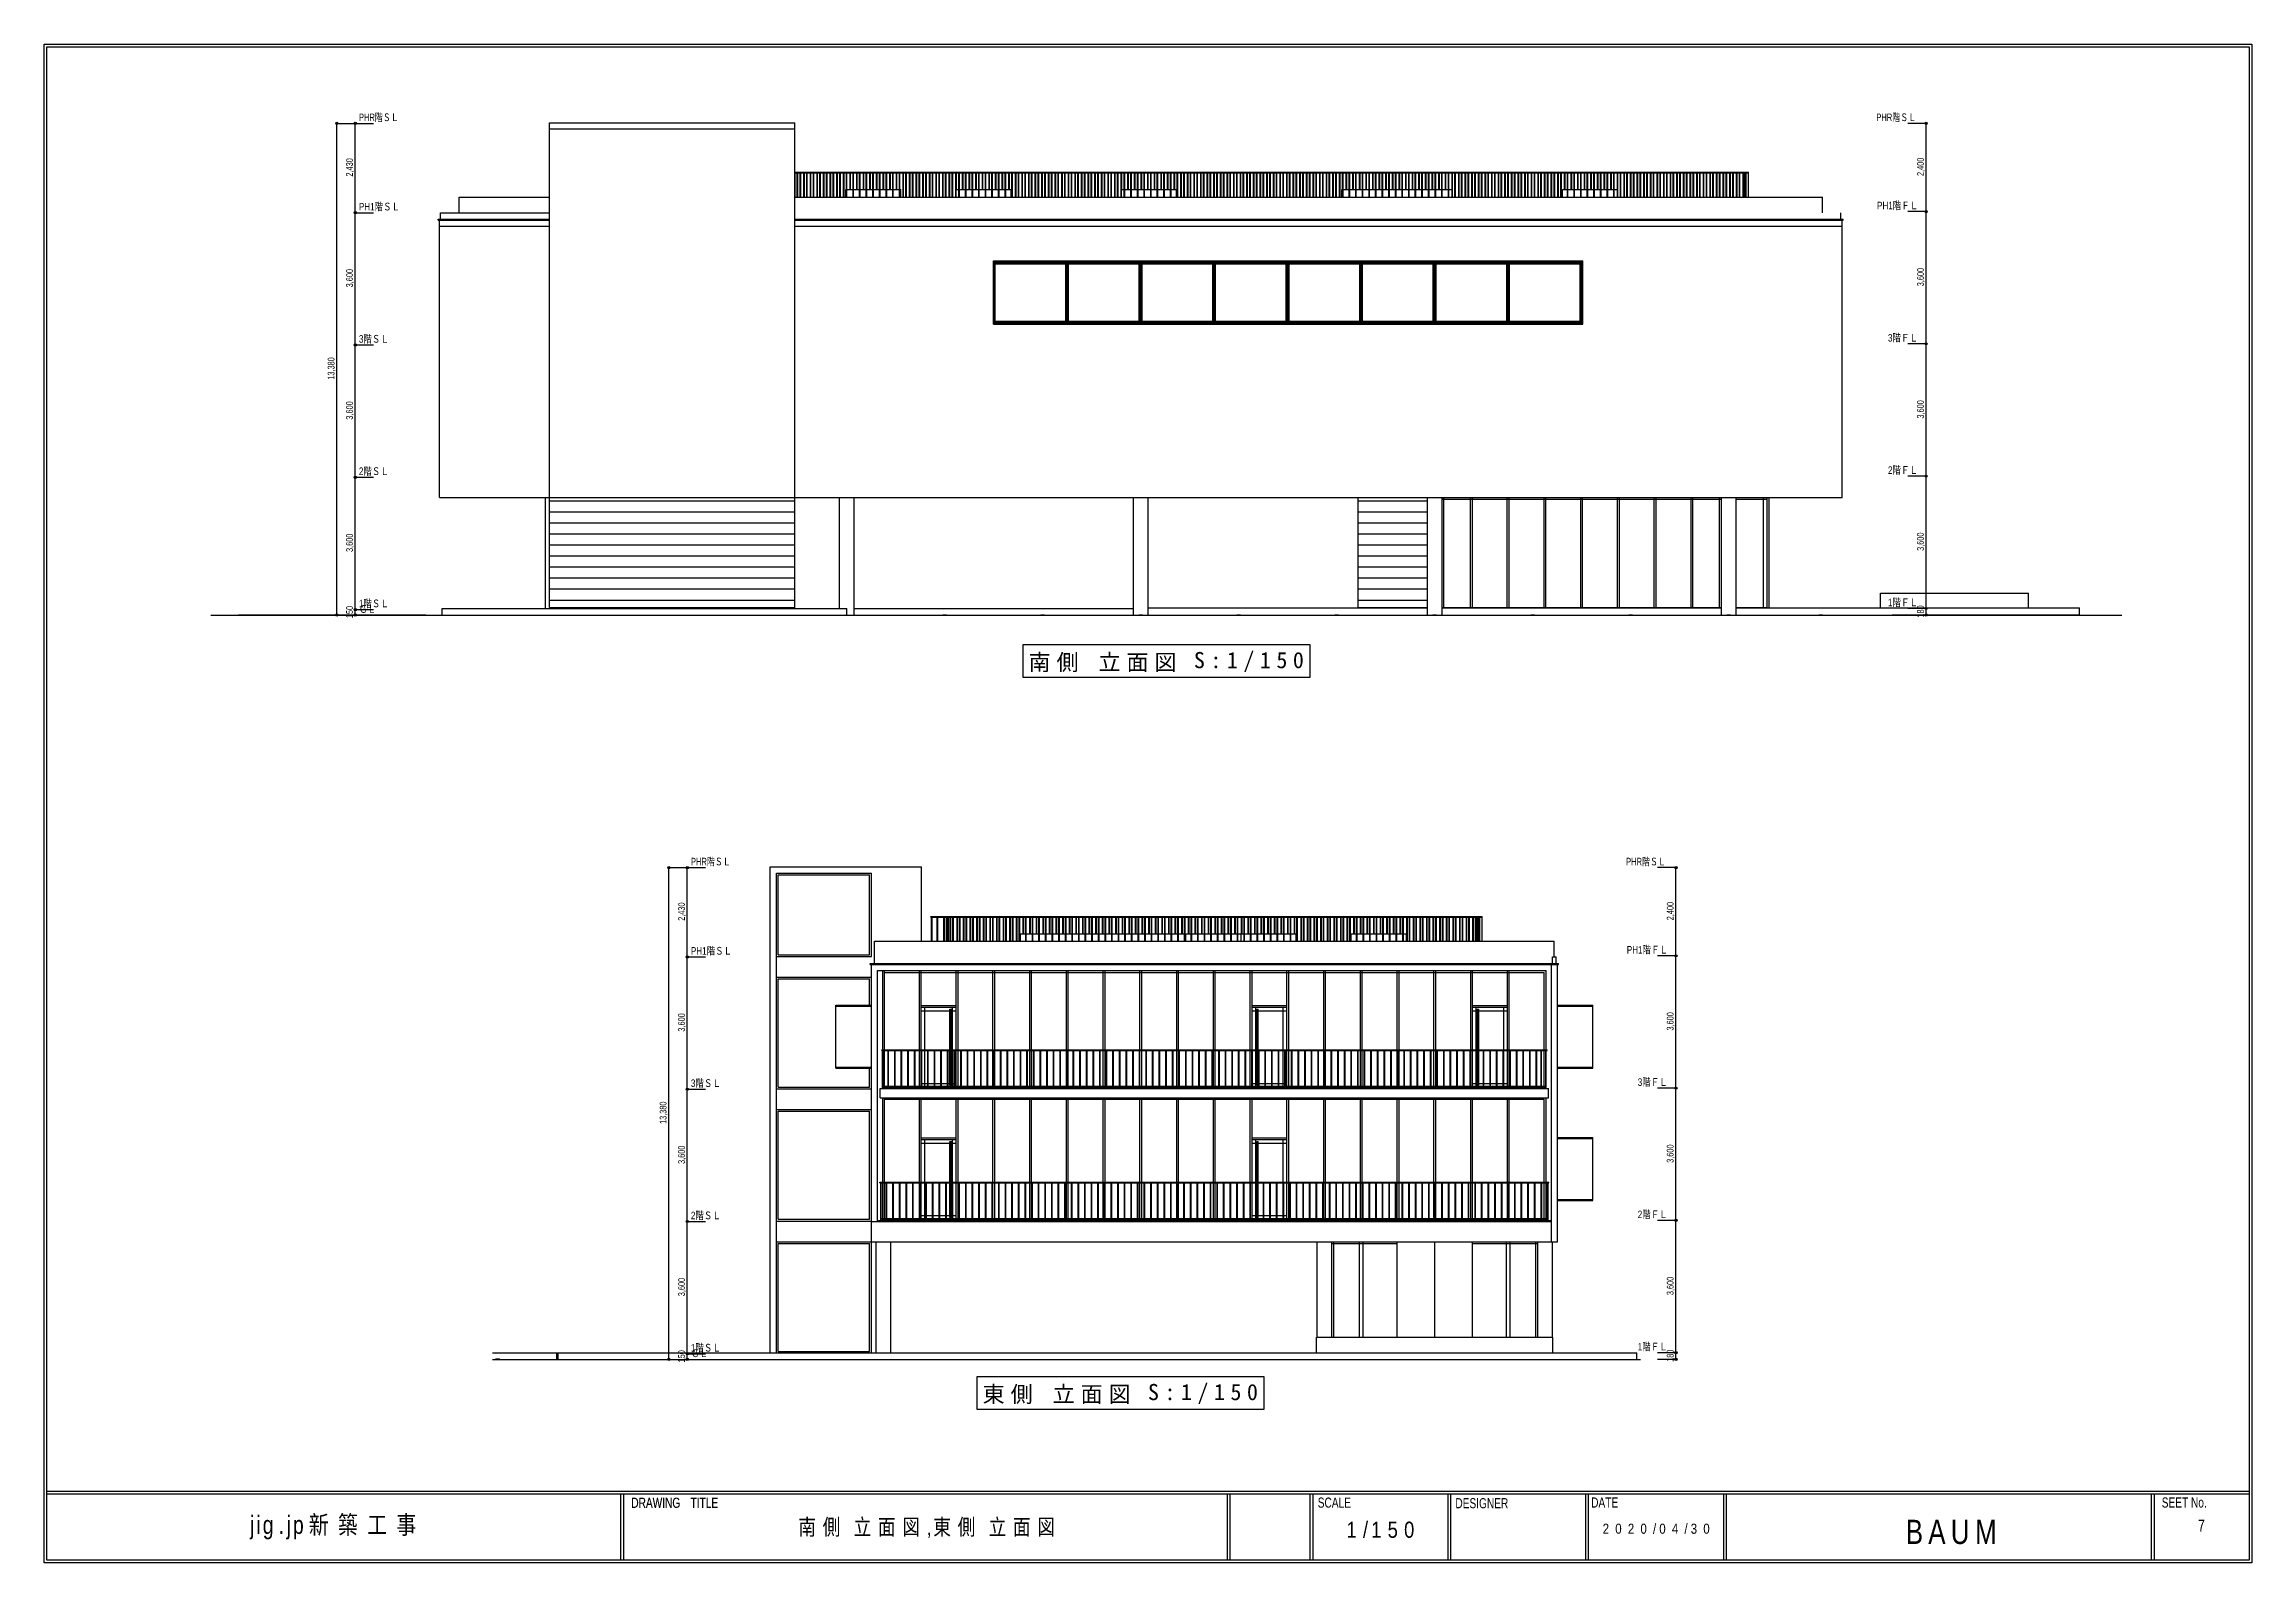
# Model space of a CAD drawing. Units: millimetres at full size, sheet at 1:150. Extents: x -30038 to 30038, y -20812 to 20512.
import ezdxf
from ezdxf.enums import TextEntityAlignment as Align

# ---------------------------------------------------------------- set-up
doc = ezdxf.new("R2010")
doc.units = ezdxf.units.MM
doc.header["$LTSCALE"] = 150
doc.header["$PDMODE"] = 32
doc.header["$PDSIZE"] = 60
for name, color, linetype in [('0-0_ﾚｲﾔ-0', 4, 'Continuous'), ('0-5_ﾚｲﾔ-5', 3, 'Continuous'), ('0-6_ﾚｲﾔ-6', 4, 'Continuous')]:
    doc.layers.add(name, color=color, linetype=linetype)
doc.styles.add('游ゴシック Light', font='')
doc.styles.add('ＭＳ ゴシック', font='')
doc.styles.get('游ゴシック Light').set_extended_font_data('游ゴシック Light')
doc.styles.get('ＭＳ ゴシック').set_extended_font_data('MS Gothic')

msp = doc.modelspace()

# ---------------------------------------------------------------- texts
at = {"layer": '0-0_ﾚｲﾔ-0', "style": '游ゴシック Light', "width": 0.75}
for s, p in [('DRAWING\u3000TITLE', (-14063.1, -19398.3)), ('DRAWING\u3000TITLE', (-14058.3, -19398.3)), ('SCALE', (4618.4, -19393)), ('DESIGNER', (8364.1, -19409.5)), ('DATE', (12058.7, -19391)), ('SEET No.', (27585, -19390.1))]:
    msp.add_text(s, height=274.9, dxfattribs=at).set_placement(p, align=Align.BOTTOM_LEFT)
at = {"layer": '0-0_ﾚｲﾔ-0', "insert": (20620.5, -20308.5), "char_height": 659.8, "attachment_point": 7, "style": '游ゴシック Light'}
msp.add_mtext('\\T1.3;\\W0.8;BAUM', dxfattribs=at)
at = {"layer": '0-5_ﾚｲﾔ-5', "color": 7, "style": '游ゴシック Light'}
for s, width, p in [('PHR階ＳＬ', 0.75, (-21472.6, 18357)), ('PHR階ＳＬ', 0.75, (19817.8, 18357)), ('PH1階ＳＬ', 0.8, (-21472.6, 15927)), ('PH1階ＦＬ', 0.8, (19839.1, 15957)), ('3階ＳＬ', 0.8, (-21472.6, 12327)), ('3階ＦＬ', 0.8, (20136.1, 12357)), ('2階ＳＬ', 0.8, (-21472.6, 8727)), ('2階ＦＬ', 0.8, (20136.1, 8757)), ('1階ＳＬ', 0.8, (-21472.6, 5127)), ('1階ＦＬ', 0.8, (20136.1, 5157)), ('ＧＬ', 0.8, (-21472.6, 4977)), ('PHR階ＳＬ', 0.75, (-12437.8, -1895)), ('PHR階ＳＬ', 0.75, (13008.6, -1895)), ('PH1階ＳＬ', 0.8, (-12437.8, -4325)), ('PH1階ＦＬ', 0.8, (13029.9, -4295)), ('3階ＳＬ', 0.8, (-12437.8, -7925)), ('3階ＦＬ', 0.8, (13326.9, -7895)), ('2階ＳＬ', 0.8, (-12437.8, -11525)), ('2階ＦＬ', 0.8, (13326.9, -11495)), ('1階ＳＬ', 0.8, (-12437.8, -15125)), ('ＧＬ', 0.8, (-12437.8, -15275)), ('1階ＦＬ', 0.8, (13326.9, -15095))]:
    msp.add_text(s, height=205.3, dxfattribs=dict(at, width=width)).set_placement(p, align=Align.BOTTOM_LEFT)
at = {"layer": '0-5_ﾚｲﾔ-5', "color": 7, "style": '游ゴシック Light', "width": 0.75}
for s, p in [('2,430', (-21582.6, 16909.3)), ('2,400', (21165.4, 16924.3)), ('3,600', (-21582.6, 13894.3)), ('3,600', (21165.4, 13924.3)), ('13,380', (-22082.6, 11381.6)), ('3,600', (-21582.6, 10294.3)), ('3,600', (21165.4, 10324.3)), ('3,600', (-21582.6, 6694.3)), ('3,600', (21165.4, 6724.3)), ('150', (-21582.6, 4893.8)), ('180', (21165.4, 4908.8)), ('2,430', (-12547.8, -3342.7)), ('2,400', (14356.2, -3327.7)), ('3,600', (-12547.8, -6357.7)), ('3,600', (14356.2, -6327.7)), ('13,380', (-13047.8, -8870.4)), ('3,600', (-12547.8, -9957.7)), ('3,600', (14356.2, -9927.7)), ('3,600', (-12547.8, -13557.7)), ('3,600', (14356.2, -13527.7)), ('150', (-12547.8, -15358.2)), ('180', (14356.2, -15343.2))]:
    msp.add_text(s, height=183.3, rotation=90, dxfattribs=at).set_placement(p, align=Align.BOTTOM_LEFT)
at = {"layer": '0-5_ﾚｲﾔ-5', "color": 4, "char_height": 439.9, "attachment_point": 7, "style": 'ＭＳ ゴシック'}
for s, insert in [('\\T1.27;南側\\~立面図', (-3250, 3425)), ('\\T1.5;\\~S:1/150', (800, 3425)), ('\\T1.27;東側\\~立面図', (-4500, -16491.7)), ('\\T1.5;\\~S:1/150', (-450, -16491.7))]:
    msp.add_mtext(s, dxfattribs=dict(at, insert=insert))
at = {"layer": '0-6_ﾚｲﾔ-6', "style": '游ゴシック Light', "width": 0.75}
msp.add_text('7', height=329.9, dxfattribs=at).set_placement((28573.4, -20062.5), align=Align.BOTTOM_LEFT)
at = {"layer": '0-6_ﾚｲﾔ-6', "attachment_point": 7, "style": '游ゴシック Light'}
for s, insert, char_height in [('\\T1.47;\\W0.8;jig.jp新築工事', (-24435.7, -20175), 494.9), ('\\T1.38;\\W0.8;南側\\~立面図,東側\\~立面図', (-9515.3, -20137.5), 439.9), ('\\T1.61;\\W0.85;1/150', (5401.8, -20137.5), 439.9), ('\\T1.97;\\W0.85;2020/04/30', (12372.5, -20025), 274.9)]:
    msp.add_mtext(s, dxfattribs=dict(at, insert=insert, char_height=char_height))

# ---------------------------------------------------------------- linework, layer by layer
at = {"layer": '0-0_ﾚｲﾔ-0'}
for p, q in [((-30037.5, 20512.5), (30037.5, 20512.5)), ((-30037.5, -20812.5), (-30037.5, 20512.5)), ((-29962.5, 20437.5), (29962.5, 20437.5)), ((-29962.5, -20737.5), (-29962.5, 20437.5)), ((29962.5, 20437.5), (29962.5, -20737.5)), ((30037.5, 20512.5), (30037.5, -20812.5)), ((-29962.5, -18862.5), (29962.5, -18862.5)), ((-29962.5, -18937.5), (29962.5, -18937.5)), ((-14350, -18937.5), (-14350, -20737.5)), ((-14275, -18937.5), (-14275, -20737.5)), ((2156.2, -18937.5), (2156.2, -20737.5)), ((2231.2, -18937.5), (2231.2, -20737.5)), ((4406.2, -18937.5), (4406.2, -20737.5)), ((4481.2, -18937.5), (4481.2, -20737.5)), ((8156.2, -18937.5), (8156.2, -20737.5)), ((8231.2, -18937.5), (8231.2, -20737.5)), ((11906.2, -18937.5), (11906.2, -20737.5)), ((11981.2, -18937.5), (11981.2, -20737.5)), ((15656.2, -18937.5), (15656.2, -20737.5)), ((15731.2, -18937.5), (15731.2, -20737.5)), ((27300, -18937.5), (27300, -20737.5)), ((27375, -18937.5), (27375, -20737.5)), ((30037.5, -20812.5), (-30037.5, -20812.5)), ((29962.5, -20737.5), (-29962.5, -20737.5))]:
    msp.add_line(p, q, dxfattribs=at)
at = {"layer": '0-5_ﾚｲﾔ-5', "color": 4}
for p, q in [((-22072.6, 18357), (-21572.6, 18357)), ((-22072.6, 4977), (-22072.6, 18357)), ((-21572.6, 18357), (-21072.6, 18357)), ((-21572.6, 15927), (-21572.6, 18357)), ((-16282.6, 18207), (-9614.6, 18207)), ((-9614.6, 18207), (-9614.6, 18375)), ((21175.4, 18357), (20675.4, 18357)), ((21175.4, 15957), (21175.4, 18357)), ((-16282.6, 15927), (-16282.6, 16352)), ((-9614.6, 16352), (18351.4, 16352)), ((-8191.1, 16557), (-8026.1, 16557)), ((-8011.1, 16557), (-7846.1, 16557)), ((-7831.1, 16557), (-7666.1, 16557)), ((-7651.1, 16557), (-7486.1, 16557)), ((-7471.1, 16557), (-7306.1, 16557)), ((-7291.1, 16557), (-7126.1, 16557)), ((-7111.1, 16557), (-6946.1, 16557)), ((-6931.1, 16557), (-6766.1, 16557)), ((-6751.1, 16557), (-6723.6, 16557)), ((-6723.6, 16352), (-6723.6, 16557)), ((-5131.1, 16557), (-4966.1, 16557)), ((-4951.1, 16557), (-4786.1, 16557)), ((-4771.1, 16557), (-4606.1, 16557)), ((-4591.1, 16557), (-4426.1, 16557)), ((-4411.1, 16557), (-4246.1, 16557)), ((-4231.1, 16557), (-4066.1, 16557)), ((-4051.1, 16557), (-3886.1, 16557)), ((-3871.1, 16557), (-3723.6, 16557)), ((-3723.6, 16352), (-3723.6, 16557)), ((-631.1, 16557), (-466.1, 16557)), ((-451.1, 16557), (-286.1, 16557)), ((-271.1, 16557), (-106.1, 16557)), ((-91.1, 16557), (73.9, 16557)), ((88.9, 16557), (253.9, 16557)), ((268.9, 16557), (433.9, 16557)), ((448.9, 16557), (613.9, 16557)), ((628.9, 16557), (776.4, 16557)), ((776.4, 16352), (776.4, 16557)), ((5308.9, 16557), (5473.9, 16557)), ((5488.9, 16557), (5653.9, 16557)), ((5668.9, 16557), (5833.9, 16557)), ((5848.9, 16557), (6013.9, 16557)), ((6028.9, 16557), (6193.9, 16557)), ((6208.9, 16557), (6373.9, 16557)), ((6388.9, 16557), (6553.9, 16557)), ((6568.9, 16557), (6733.9, 16557)), ((6748.9, 16557), (6913.9, 16557)), ((6928.9, 16557), (7093.9, 16557)), ((7108.9, 16557), (7273.9, 16557)), ((7288.9, 16557), (7453.9, 16557)), ((7468.9, 16557), (7633.9, 16557)), ((7648.9, 16557), (7813.9, 16557)), ((7828.9, 16557), (7993.9, 16557)), ((8008.9, 16557), (8173.9, 16557)), ((8188.9, 16557), (8276.4, 16557)), ((8276.4, 16352), (8276.4, 16557)), ((11428.9, 16557), (11593.9, 16557)), ((11608.9, 16557), (11773.9, 16557)), ((11788.9, 16557), (11953.9, 16557)), ((11968.9, 16557), (12133.9, 16557)), ((12148.9, 16557), (12313.9, 16557)), ((12328.9, 16557), (12493.9, 16557)), ((12508.9, 16557), (12673.9, 16557)), ((12688.9, 16557), (12776.4, 16557)), ((12776.4, 16352), (12776.4, 16557)), ((18351.4, 15927), (18351.4, 16352)), ((-21572.6, 15927), (-21072.6, 15927)), ((-21572.6, 12327), (-21572.6, 15927)), ((-21572.6, 15927), (-21072.6, 15927)), ((-19312.6, 15722), (-16282.6, 15722)), ((-19282.6, 15557), (-19282.6, 15722)), ((-19248.6, 15752), (-19248.6, 15927)), ((-19248.6, 15927), (-16282.6, 15927)), ((-19248.6, 15752), (-19248.6, 15927)), ((-16282.6, 15377), (-16282.6, 15937)), ((-9614.6, 15752), (-198.6, 15752)), ((-9614.6, 15722), (-198.6, 15722)), ((-198.6, 15752), (18915.4, 15752)), ((-198.6, 15722), (18915.4, 15722)), ((18851.4, 15752), (18851.4, 15927)), ((18915.4, 15722), (18915.4, 15752)), ((21175.4, 15957), (20675.4, 15957)), ((21175.4, 15957), (20675.4, 15957)), ((21175.4, 12357), (21175.4, 15957)), ((-19282.6, 15557), (-16282.6, 15557)), ((-9614.6, 15557), (-198.6, 15557)), ((-4208.6, 14587), (11831.4, 14587)), ((-4178.6, 12897), (-4178.6, 14617)), ((-4178.6, 14557), (-2218.6, 14557)), ((-2236.6, 12975), (-2236.6, 14539)), ((-2218.6, 12957), (-2218.6, 14557)), ((-236.6, 12975), (-236.6, 14539)), ((-218.6, 12957), (-218.6, 14557)), ((1763.4, 12975), (1763.4, 14539)), ((1781.4, 12957), (1781.4, 14557)), ((3763.4, 12975), (3763.4, 14539)), ((3781.4, 12957), (3781.4, 14557)), ((5763.4, 12975), (5763.4, 14539)), ((5781.4, 12957), (5781.4, 14557)), ((7763.4, 12975), (7763.4, 14539)), ((7781.4, 12957), (7781.4, 14557)), ((9763.4, 12975), (9763.4, 14539)), ((9781.4, 12957), (9781.4, 14557)), ((11763.4, 12975), (11763.4, 14539)), ((11781.4, 12957), (11781.4, 14557)), ((11831.4, 14587), (11831.4, 14617)), ((11831.4, 12897), (11831.4, 14617)), ((-4208.6, 12897), (11831.4, 12897)), ((-4208.6, 12897), (-4178.6, 12897)), ((-4178.6, 12957), (-2218.6, 12957)), ((-4160.6, 12975), (-2236.6, 12975)), ((-2178.6, 12957), (-218.6, 12957)), ((-2160.6, 12975), (-236.6, 12975)), ((-178.6, 12957), (1781.4, 12957)), ((-160.6, 12975), (1763.4, 12975)), ((1821.4, 12957), (3781.4, 12957)), ((1839.4, 12975), (3763.4, 12975)), ((3821.4, 12957), (5781.4, 12957)), ((3839.4, 12975), (5763.4, 12975)), ((5821.4, 12957), (7781.4, 12957)), ((5839.4, 12975), (7763.4, 12975)), ((7821.4, 12957), (9781.4, 12957)), ((7839.4, 12975), (9763.4, 12975)), ((9821.4, 12957), (11781.4, 12957)), ((9839.4, 12975), (11763.4, 12975)), ((11801.4, 12897), (11831.4, 12897)), ((11831.4, 12897), (11831.4, 12927)), ((-21572.6, 12327), (-21072.6, 12327)), ((-21572.6, 8727), (-21572.6, 12327)), ((-21572.6, 12327), (-21072.6, 12327)), ((-16282.6, 11777), (-16282.6, 12337)), ((21175.4, 12357), (20675.4, 12357)), ((21175.4, 12357), (20675.4, 12357)), ((21175.4, 8757), (21175.4, 12357)), ((-21572.6, 8727), (-21072.6, 8727)), ((-21572.6, 5127), (-21572.6, 8727)), ((-21572.6, 8727), (-21072.6, 8727)), ((-16282.6, 8177), (-16282.6, 8737)), ((21175.4, 8757), (20675.4, 8757)), ((21175.4, 8757), (20675.4, 8757)), ((21175.4, 5157), (21175.4, 8757)), ((-19282.6, 8177), (-19282.6, 8342)), ((-19282.6, 8177), (-16282.6, 8177)), ((-16398.6, 5157), (-16398.6, 8177)), ((-9614.6, 8177), (-198.6, 8177)), ((-8398.6, 5157), (-8398.6, 8177)), ((-7998.6, 4977), (-7998.6, 8177)), ((-398.6, 4977), (-398.6, 8177)), ((1.4, 4977), (1.4, 8177)), ((7601.4, 4977), (7601.4, 8177)), ((8001.4, 4977), (8001.4, 8177)), ((8001.4, 8127), (15601.4, 8127)), ((8776.4, 5187), (8776.4, 8177)), ((8826.4, 5187), (8826.4, 8177)), ((9776.4, 5187), (9776.4, 8177)), ((9826.4, 5187), (9826.4, 8177)), ((10776.4, 5187), (10776.4, 8177)), ((10826.4, 5187), (10826.4, 8177)), ((11776.4, 5187), (11776.4, 8177)), ((11826.4, 5187), (11826.4, 8177)), ((12776.4, 5187), (12776.4, 8177)), ((12826.4, 5187), (12826.4, 8177)), ((13776.4, 5187), (13776.4, 8177)), ((13826.4, 5187), (13826.4, 8177)), ((14776.4, 5187), (14776.4, 8177)), ((14826.4, 5187), (14826.4, 8177)), ((15551.4, 5187), (15551.4, 8177)), ((15601.4, 4977), (15601.4, 8177)), ((16001.4, 4977), (16001.4, 8177)), ((16751.4, 5187), (16751.4, 8177)), ((16851.4, 5187), (16851.4, 8177)), ((16901.4, 5177), (16901.4, 8177)), ((23956.4, 5177), (23956.4, 5577)), ((-22072.6, 4977), (-21572.6, 4977)), ((-21572.6, 5127), (-21072.6, 5127)), ((-21572.6, 5127), (-21072.6, 5127)), ((-21572.6, 4977), (-21572.6, 5127)), ((-21572.6, 4977), (-21072.6, 4977)), ((-19648.6, 4977), (-19648.6, 4987)), ((-8193.6, 4977), (-8193.6, 5157)), ((-7998.6, 5157), (-398.6, 5157)), ((-5481.9, 4977), (-5481.9, 4987)), ((-2815.3, 4977), (-2815.3, 4987)), ((-148.6, 4977), (-148.6, 4987)), ((1.4, 5177), (7601.4, 5177)), ((2518.1, 4977), (2518.1, 4987)), ((2518.1, 4977), (2518.1, 4987)), ((5184.7, 4977), (5184.7, 4987)), ((7851.4, 4977), (7851.4, 4987)), ((8001.4, 5187), (15601.4, 5187)), ((8001.4, 5177), (15601.4, 5177)), ((8776.4, 5187), (8826.4, 5187)), ((9776.4, 5187), (9826.4, 5187)), ((10518.1, 4977), (10518.1, 4987)), ((10776.4, 5187), (10826.4, 5187)), ((11776.4, 5187), (11826.4, 5187)), ((12776.4, 5187), (12826.4, 5187)), ((13184.7, 4977), (13184.7, 4987)), ((13776.4, 5187), (13826.4, 5187)), ((14776.4, 5187), (14826.4, 5187)), ((15551.4, 5187), (15601.4, 5187)), ((15851.4, 4977), (15851.4, 4987)), ((16001.4, 5187), (16851.4, 5187)), ((16001.4, 5177), (25351.4, 5177)), ((16751.4, 5187), (16851.4, 5187)), ((16851.4, 5177), (16851.4, 5187)), ((18351.4, 4977), (18351.4, 4987)), ((21175.4, 5157), (20675.4, 5157)), ((21175.4, 5157), (20675.4, 5157)), ((21175.4, 4977), (20675.4, 4977)), ((21175.4, 4977), (21175.4, 5157)), ((25351.4, 4987), (25351.4, 5177)), ((25351.4, 4977), (25351.4, 4987)), ((-13037.8, -1895), (-12537.8, -1895)), ((-13037.8, -15275), (-13037.8, -1895)), ((-12537.8, -1895), (-12037.8, -1895)), ((-12537.8, -4325), (-12537.8, -1895)), ((-10109.8, -2045), (-7527.8, -2045)), ((-10059.8, -4265), (-10059.8, -2095)), ((-10059.8, -2095), (-7577.8, -2095)), ((-6159.8, -2045), (-6159.8, -1877)), ((14366.2, -1895), (13866.2, -1895)), ((14366.2, -4295), (14366.2, -1895)), ((-3311.3, -3695), (-3146.3, -3695)), ((-3131.3, -3695), (-2966.3, -3695)), ((-2951.3, -3695), (-2786.3, -3695)), ((-2771.3, -3695), (-2606.3, -3695)), ((-2591.3, -3695), (-2426.3, -3695)), ((-2411.3, -3695), (-2246.3, -3695)), ((-2231.3, -3695), (-2066.3, -3695)), ((-2051.3, -3695), (-1886.3, -3695)), ((-1871.3, -3695), (-1706.3, -3695)), ((-1691.3, -3695), (-1526.3, -3695)), ((-1511.3, -3695), (-1346.3, -3695)), ((-1331.3, -3695), (-1166.3, -3695)), ((-1151.3, -3695), (-986.3, -3695)), ((-971.3, -3695), (-806.3, -3695)), ((-791.3, -3695), (-626.3, -3695)), ((-611.3, -3695), (-446.3, -3695)), ((-431.3, -3695), (-266.3, -3695)), ((-251.3, -3695), (-86.3, -3695)), ((-71.3, -3695), (93.7, -3695)), ((108.7, -3695), (273.7, -3695)), ((288.7, -3695), (453.7, -3695)), ((468.7, -3695), (633.7, -3695)), ((648.7, -3695), (813.7, -3695)), ((828.7, -3695), (993.7, -3695)), ((1008.7, -3695), (1031.2, -3695)), ((1188.7, -3695), (1353.7, -3695)), ((1368.7, -3695), (1533.7, -3695)), ((1548.7, -3695), (1713.7, -3695)), ((1728.7, -3695), (1893.7, -3695)), ((1908.7, -3695), (2073.7, -3695)), ((2088.7, -3695), (2253.7, -3695)), ((2268.7, -3695), (2433.7, -3695)), ((2448.7, -3695), (2531.2, -3695)), ((2531.2, -3695), (2613.7, -3695)), ((2531.2, -3900), (2531.2, -3695)), ((2628.7, -3695), (2793.7, -3695)), ((2808.7, -3695), (2973.7, -3695)), ((2988.7, -3695), (3153.7, -3695)), ((3168.7, -3695), (3333.7, -3695)), ((3348.7, -3695), (3513.7, -3695)), ((3528.7, -3695), (3693.7, -3695)), ((3708.7, -3695), (3873.7, -3695)), ((3888.7, -3695), (4031.2, -3695)), ((4031.2, -3900), (4031.2, -3695)), ((5688.7, -3695), (5853.7, -3695)), ((5868.7, -3695), (6033.7, -3695)), ((6048.7, -3695), (6213.7, -3695)), ((6228.7, -3695), (6393.7, -3695)), ((6408.7, -3695), (6573.7, -3695)), ((6588.7, -3695), (6753.7, -3695)), ((6768.7, -3695), (6933.7, -3695)), ((6948.7, -3695), (7031.2, -3695)), ((7031.2, -3900), (7031.2, -3695)), ((11056.2, -4325), (11056.2, -3900)), ((-12537.8, -4325), (-12037.8, -4325)), ((-12537.8, -7925), (-12537.8, -4325)), ((-12537.8, -4325), (-12037.8, -4325)), ((-10109.8, -4315), (-7527.8, -4315)), ((-7557.8, -4530), (11170.2, -4530)), ((-7527.8, -4695), (-7527.8, -4530)), ((-7364.3, -4695), (10831.2, -4695)), ((-7218.8, -6855), (-7218.8, -4695)), ((-7168.8, -6855), (-7168.8, -4695)), ((-7168.8, -4745), (-7168.8, -4695)), ((-7168.8, -4745), (10781.2, -4745)), ((-6218.8, -6855), (-6218.8, -4695)), ((-6168.8, -6855), (-6168.8, -4695)), ((-5218.8, -6855), (-5218.8, -4695)), ((-5168.8, -6855), (-5168.8, -4695)), ((-4218.8, -6855), (-4218.8, -4695)), ((-4168.8, -6855), (-4168.8, -4695)), ((-3218.8, -6855), (-3218.8, -4695)), ((-3168.8, -6855), (-3168.8, -4695)), ((-2218.8, -6855), (-2218.8, -4695)), ((-2168.8, -6855), (-2168.8, -4695)), ((-1218.8, -6855), (-1218.8, -4695)), ((-1168.8, -6855), (-1168.8, -4695)), ((-218.8, -6855), (-218.8, -4695)), ((-168.8, -6855), (-168.8, -4695)), ((781.2, -6855), (781.2, -4695)), ((831.2, -6855), (831.2, -4695)), ((1781.2, -6855), (1781.2, -4695)), ((1831.2, -6855), (1831.2, -4695)), ((2781.2, -6855), (2781.2, -4695)), ((2831.2, -6855), (2831.2, -4695)), ((3781.2, -6855), (3781.2, -4695)), ((3831.2, -6855), (3831.2, -4695)), ((4781.2, -6855), (4781.2, -4695)), ((4831.2, -6855), (4831.2, -4695)), ((5781.2, -6855), (5781.2, -4695)), ((5831.2, -6855), (5831.2, -4695)), ((6781.2, -6855), (6781.2, -4695)), ((6831.2, -6855), (6831.2, -4695)), ((7781.2, -6855), (7781.2, -4695)), ((7831.2, -6855), (7831.2, -4695)), ((8781.2, -6855), (8781.2, -4695)), ((8831.2, -6855), (8831.2, -4695)), ((9781.2, -6855), (9781.2, -4695)), ((9831.2, -6855), (9831.2, -4695)), ((10781.2, -6855), (10781.2, -4745)), ((10831.2, -6855), (10831.2, -4695)), ((10831.2, -4745), (10831.2, -4695)), ((11106.2, -4500), (11106.2, -4325)), ((11140.2, -4695), (11140.2, -4530)), ((11170.2, -4530), (11170.2, -4500)), ((11170.2, -4530), (11170.2, -4500)), ((14366.2, -4295), (13866.2, -4295)), ((14366.2, -4295), (13866.2, -4295)), ((14366.2, -7895), (14366.2, -4295)), ((-10109.8, -4875), (-7527.8, -4875)), ((-10059.8, -7865), (-10059.8, -4925)), ((-10059.8, -4925), (-7577.8, -4925)), ((-7577.8, -5635), (-7577.8, -4925)), ((-7527.8, -5635), (-7527.8, -4875)), ((-7527.8, -4925), (-7527.8, -4875)), ((-7527.8, -4925), (-7527.8, -4875)), ((-7527.8, -5635), (-7527.8, -4875)), ((-8493.8, -5665), (-7527.8, -5665)), ((-6168.8, -6855), (-6168.8, -5695)), ((-6168.8, -5795), (-6168.8, -5695)), ((-6168.8, -5695), (-5218.8, -5695)), ((-6168.8, -5795), (-5388.3, -5795)), ((-6068.8, -6855), (-6068.8, -5695)), ((-5384.5, -6855), (-5384.5, -5745)), ((-5377.5, -6855), (-5377.5, -5745)), ((-5368.8, -6855), (-5368.8, -5745)), ((-5360.1, -6855), (-5360.1, -5745)), ((-5353.2, -6855), (-5353.2, -5745)), ((-5349.3, -6855), (-5349.3, -5745)), ((-5349.3, -5795), (-5218.8, -5795)), ((-5318.8, -6855), (-5318.8, -5695)), ((-5218.8, -5695), (-5218.8, -5645)), ((2831.2, -6855), (2831.2, -5695)), ((2831.2, -5795), (2831.2, -5695)), ((2831.2, -5695), (3781.2, -5695)), ((2831.2, -5795), (2961.7, -5795)), ((2931.2, -6855), (2931.2, -5695)), ((2965.5, -6855), (2965.5, -5745)), ((2972.5, -6855), (2972.5, -5745)), ((2981.2, -6855), (2981.2, -5745)), ((2989.9, -6855), (2989.9, -5745)), ((2996.8, -6855), (2996.8, -5745)), ((3000.7, -6855), (3000.7, -5745)), ((3000.7, -5795), (3781.2, -5795)), ((3681.2, -6855), (3681.2, -5695)), ((3781.2, -5695), (3781.2, -5645)), ((8831.2, -5795), (8831.2, -5695)), ((8831.2, -6855), (8831.2, -5695)), ((8831.2, -5695), (9781.2, -5695)), ((8831.2, -5795), (8961.7, -5795)), ((8931.2, -6855), (8931.2, -5695)), ((8965.5, -6855), (8965.5, -5745)), ((8972.5, -6855), (8972.5, -5745)), ((8981.2, -6855), (8981.2, -5745)), ((8989.9, -6855), (8989.9, -5745)), ((8996.8, -6855), (8996.8, -5745)), ((9000.7, -6855), (9000.7, -5745)), ((9000.7, -5795), (9781.2, -5795)), ((9681.2, -6855), (9681.2, -5695)), ((9781.2, -5695), (9781.2, -5645)), ((11140.2, -5635), (12106.2, -5635)), ((11140.2, -5635), (12106.2, -5635)), ((11140.2, -5665), (12106.2, -5665)), ((12106.2, -7355), (12106.2, -5635)), ((12106.2, -5665), (12106.2, -5635)), ((-7168.8, -7840), (-7168.8, -6870)), ((-6218.8, -7840), (-6218.8, -6870)), ((-6068.8, -7840), (-6068.8, -6870)), ((-5388.3, -7815), (-5388.3, -6870)), ((-5384.5, -7815), (-5384.5, -6870)), ((-5384.5, -7815), (-5384.5, -6870)), ((-5377.5, -7815), (-5377.5, -6870)), ((-5377.5, -7815), (-5377.5, -6870)), ((-5368.8, -7815), (-5368.8, -6870)), ((-5360.1, -7815), (-5360.1, -6870)), ((-5360.1, -7815), (-5360.1, -6870)), ((-5353.2, -7815), (-5353.2, -6870)), ((-5353.2, -7815), (-5353.2, -6870)), ((-5349.3, -7815), (-5349.3, -6870)), ((-5318.8, -7840), (-5318.8, -6870)), ((-5218.8, -7840), (-5218.8, -6870)), ((-5168.8, -7840), (-5168.8, -6870)), ((-4218.8, -7840), (-4218.8, -6870)), ((-4168.8, -7840), (-4168.8, -6870)), ((-3218.8, -7840), (-3218.8, -6870)), ((-3168.8, -7840), (-3168.8, -6870)), ((-2218.8, -7840), (-2218.8, -6870)), ((-2168.8, -7840), (-2168.8, -6870)), ((-1218.8, -7840), (-1218.8, -6870)), ((-1168.8, -7840), (-1168.8, -6870)), ((-168.8, -7840), (-168.8, -6870)), ((781.2, -7840), (781.2, -6870)), ((831.2, -7840), (831.2, -6870)), ((1781.2, -7840), (1781.2, -6870)), ((1831.2, -7840), (1831.2, -6870)), ((2781.2, -7840), (2781.2, -6870)), ((2931.2, -7840), (2931.2, -6870)), ((2961.7, -7815), (2961.7, -6870)), ((2965.5, -7815), (2965.5, -6870)), ((2965.5, -7815), (2965.5, -6870)), ((2972.5, -7815), (2972.5, -6870)), ((2972.5, -7815), (2972.5, -6870)), ((2981.2, -7815), (2981.2, -6870)), ((2981.2, -7815), (2981.2, -6870)), ((2989.9, -7815), (2989.9, -6870)), ((2989.9, -7815), (2989.9, -6870)), ((2996.8, -7815), (2996.8, -6870)), ((2996.8, -7815), (2996.8, -6870)), ((3000.7, -7815), (3000.7, -6870)), ((3681.2, -7840), (3681.2, -6870)), ((3781.2, -7840), (3781.2, -6870)), ((3831.2, -7840), (3831.2, -6870)), ((4781.2, -7840), (4781.2, -6870)), ((4831.2, -7840), (4831.2, -6870)), ((5781.2, -7840), (5781.2, -6870)), ((5831.2, -7840), (5831.2, -6870)), ((6781.2, -7840), (6781.2, -6870)), ((6831.2, -7840), (6831.2, -6870)), ((7781.2, -7840), (7781.2, -6870)), ((7831.2, -7840), (7831.2, -6870)), ((8831.2, -7840), (8831.2, -6870)), ((8831.2, -7840), (8831.2, -6870)), ((8931.2, -7840), (8931.2, -6870)), ((8961.7, -7815), (8961.7, -6870)), ((8965.5, -7815), (8965.5, -6870)), ((8965.5, -7815), (8965.5, -6870)), ((8972.5, -7815), (8972.5, -6870)), ((8972.5, -7815), (8972.5, -6870)), ((8981.2, -7815), (8981.2, -6870)), ((8989.9, -7815), (8989.9, -6870)), ((8989.9, -7815), (8989.9, -6870)), ((8996.8, -7815), (8996.8, -6870)), ((8996.8, -7815), (8996.8, -6870)), ((9000.7, -7815), (9000.7, -6870)), ((9781.2, -7840), (9781.2, -6870)), ((9831.2, -7840), (9831.2, -6870)), ((10781.2, -7840), (10781.2, -6870)), ((-8493.8, -7355), (-7527.8, -7355)), ((-8493.8, -7355), (-7527.8, -7355)), ((-7577.8, -7865), (-7577.8, -7355)), ((-7527.8, -7895), (-7527.8, -7355)), ((-7527.8, -7895), (-7527.8, -7355)), ((-6158.3, -7765), (-5993.3, -7765)), ((-5978.3, -7765), (-5813.3, -7765)), ((-5798.3, -7765), (-5633.3, -7765)), ((-5618.3, -7765), (-5453.3, -7765)), ((-5438.3, -7765), (-5388.3, -7765)), ((-5349.3, -7765), (-5273.3, -7765)), ((-5258.3, -7765), (-5218.8, -7765)), ((2841.7, -7765), (2961.7, -7765)), ((3000.7, -7765), (3006.7, -7765)), ((3021.7, -7765), (3186.7, -7765)), ((3201.7, -7765), (3366.7, -7765)), ((3381.7, -7765), (3546.7, -7765)), ((3561.7, -7765), (3726.7, -7765)), ((3741.7, -7765), (3781.2, -7765)), ((8831.2, -7765), (8946.7, -7765)), ((8831.2, -7840), (8831.2, -7765)), ((8961.7, -7765), (8961.7, -7765)), ((9000.7, -7765), (9126.7, -7765)), ((9141.7, -7765), (9306.7, -7765)), ((9321.7, -7765), (9486.7, -7765)), ((9501.7, -7765), (9666.7, -7765)), ((9681.7, -7765), (9781.2, -7765)), ((11140.2, -7325), (12106.2, -7325)), ((11140.2, -7355), (12106.2, -7355)), ((11140.2, -7355), (12106.2, -7355)), ((12106.2, -7355), (12106.2, -7325)), ((-12537.8, -7925), (-12037.8, -7925)), ((-12537.8, -11525), (-12537.8, -7925)), ((-12537.8, -7925), (-12037.8, -7925)), ((-10109.8, -7915), (-7527.8, -7915)), ((-10059.8, -7865), (-7577.8, -7865)), ((-7527.8, -7915), (-7527.8, -7865)), ((-7527.8, -7915), (-7527.8, -7865)), ((-7218.8, -10455), (-7218.8, -8155)), ((-7210.8, -7865), (-7073.3, -7865)), ((-7210.8, -7895), (-7168.8, -7895)), ((-7168.8, -7895), (-7168.8, -7855)), ((-7168.8, -8195), (-7168.8, -8155)), ((-7168.8, -10455), (-7168.8, -8155)), ((-7168.8, -8195), (10781.2, -8195)), ((-7058.3, -7865), (-6893.3, -7865)), ((-6878.3, -7865), (-6713.3, -7865)), ((-6698.3, -7865), (-6533.3, -7865)), ((-6518.3, -7865), (-6353.3, -7865)), ((-6338.3, -7865), (-6173.3, -7865)), ((-6218.8, -7895), (-6218.8, -7855)), ((-6218.8, -7895), (-6173.3, -7895)), ((-6218.8, -10455), (-6218.8, -8155)), ((-6168.8, -10455), (-6168.8, -8155)), ((-6158.3, -7865), (-5993.3, -7865)), ((-6068.8, -7865), (-6068.8, -7855)), ((-5978.3, -7865), (-5813.3, -7865)), ((-5798.3, -7865), (-5633.3, -7865)), ((-5618.3, -7865), (-5453.3, -7865)), ((-5438.3, -7865), (-5273.3, -7865)), ((-5388.3, -7815), (-5384.5, -7815)), ((-5384.5, -7815), (-5377.5, -7815)), ((-5368.8, -7815), (-5360.1, -7815)), ((-5360.1, -7815), (-5353.2, -7815)), ((-5353.2, -7815), (-5349.3, -7815)), ((-5318.8, -7865), (-5318.8, -7855)), ((-5258.3, -7865), (-5093.3, -7865)), ((-5218.8, -7895), (-5218.8, -7855)), ((-5218.8, -7895), (-5168.8, -7895)), ((-5218.8, -10455), (-5218.8, -8155)), ((-5168.8, -7895), (-5168.8, -7855)), ((-5168.8, -10455), (-5168.8, -8155)), ((-5078.3, -7865), (-4913.3, -7865)), ((-4898.3, -7865), (-4733.3, -7865)), ((-4718.3, -7865), (-4553.3, -7865)), ((-4538.3, -7865), (-4373.3, -7865)), ((-4358.3, -7865), (-4193.3, -7865)), ((-4218.8, -7895), (-4218.8, -7855)), ((-4218.8, -7895), (-4193.3, -7895)), ((-4218.8, -10455), (-4218.8, -8155)), ((-4178.3, -7865), (-4013.3, -7865)), ((-4178.3, -7895), (-4168.8, -7895)), ((-4168.8, -7895), (-4168.8, -7855)), ((-4168.8, -10455), (-4168.8, -8155)), ((-3998.3, -7865), (-3833.3, -7865)), ((-3818.3, -7865), (-3653.3, -7865)), ((-3638.3, -7865), (-3473.3, -7865)), ((-3458.3, -7865), (-3293.3, -7865)), ((-3278.3, -7865), (-3113.3, -7865)), ((-3218.8, -7895), (-3218.8, -7855)), ((-3218.8, -7895), (-3168.8, -7895)), ((-3218.8, -10455), (-3218.8, -8155)), ((-3168.8, -7895), (-3168.8, -7855)), ((-3168.8, -10455), (-3168.8, -8155)), ((-3098.3, -7865), (-2933.3, -7865)), ((-2918.3, -7865), (-2753.3, -7865)), ((-2738.3, -7865), (-2573.3, -7865)), ((-2558.3, -7865), (-2393.3, -7865)), ((-2378.3, -7865), (-2213.3, -7865)), ((-2218.8, -7895), (-2218.8, -7855)), ((-2218.8, -7895), (-2213.3, -7895)), ((-2218.8, -10455), (-2218.8, -8155)), ((-2198.3, -7865), (-2033.3, -7865)), ((-2198.3, -7895), (-2168.8, -7895)), ((-2168.8, -7895), (-2168.8, -7855)), ((-2168.8, -10455), (-2168.8, -8155)), ((-2018.3, -7865), (-1853.3, -7865)), ((-1838.3, -7865), (-1673.3, -7865)), ((-1658.3, -7865), (-1493.3, -7865)), ((-1478.3, -7865), (-1313.3, -7865)), ((-1298.3, -7865), (-1133.3, -7865)), ((-1218.8, -7895), (-1218.8, -7855)), ((-1218.8, -7895), (-1168.8, -7895)), ((-1218.8, -10455), (-1218.8, -8155)), ((-1168.8, -7895), (-1168.8, -7855)), ((-1168.8, -10455), (-1168.8, -8155)), ((-1118.3, -7865), (-953.3, -7865)), ((-938.3, -7865), (-773.3, -7865)), ((-758.3, -7865), (-593.3, -7865)), ((-578.3, -7865), (-413.3, -7865)), ((-398.3, -7865), (-233.3, -7865)), ((-218.8, -10455), (-218.8, -8155)), ((-218.3, -7865), (-53.3, -7865)), ((-218.3, -7895), (-168.8, -7895)), ((-168.8, -7895), (-168.8, -7855)), ((-168.8, -10455), (-168.8, -8155)), ((-38.3, -7865), (126.7, -7865)), ((141.7, -7865), (306.7, -7865)), ((321.7, -7865), (486.7, -7865)), ((501.7, -7865), (666.7, -7865)), ((681.7, -7865), (846.7, -7865)), ((781.2, -7895), (781.2, -7855)), ((781.2, -7895), (831.2, -7895)), ((781.2, -10455), (781.2, -8155)), ((831.2, -7895), (831.2, -7855)), ((831.2, -10455), (831.2, -8155)), ((861.7, -7865), (1026.7, -7865)), ((1041.7, -7865), (1206.7, -7865)), ((1221.7, -7865), (1386.7, -7865)), ((1401.7, -7865), (1566.7, -7865)), ((1581.7, -7865), (1746.7, -7865)), ((1761.7, -7865), (1926.7, -7865)), ((1781.2, -7895), (1781.2, -7855)), ((1781.2, -7895), (1831.2, -7895)), ((1781.2, -10455), (1781.2, -8155)), ((1831.2, -7895), (1831.2, -7855)), ((1831.2, -10455), (1831.2, -8155)), ((1941.7, -7865), (2106.7, -7865)), ((2121.7, -7865), (2286.7, -7865)), ((2301.7, -7865), (2466.7, -7865)), ((2481.7, -7865), (2646.7, -7865)), ((2661.7, -7865), (2826.7, -7865)), ((2781.2, -7895), (2781.2, -7855)), ((2781.2, -7895), (2826.7, -7895)), ((2781.2, -10455), (2781.2, -8155)), ((2831.2, -10455), (2831.2, -8155)), ((2841.7, -7865), (3006.7, -7865)), ((2931.2, -7865), (2931.2, -7855)), ((2961.7, -7815), (2965.5, -7815)), ((2965.5, -7815), (2972.5, -7815)), ((2972.5, -7815), (2981.2, -7815)), ((2981.2, -7815), (2989.9, -7815)), ((2989.9, -7815), (2996.8, -7815)), ((2996.8, -7815), (3000.7, -7815)), ((3021.7, -7865), (3186.7, -7865)), ((3201.7, -7865), (3366.7, -7865)), ((3381.7, -7865), (3546.7, -7865)), ((3561.7, -7865), (3726.7, -7865)), ((3681.2, -7865), (3681.2, -7855)), ((3741.7, -7865), (3906.7, -7865)), ((3781.2, -7895), (3781.2, -7855)), ((3781.2, -7895), (3831.2, -7895)), ((3781.2, -10455), (3781.2, -8155)), ((3831.2, -7895), (3831.2, -7855)), ((3831.2, -10455), (3831.2, -8155)), ((3921.7, -7865), (4086.7, -7865)), ((4101.7, -7865), (4266.7, -7865)), ((4281.7, -7865), (4446.7, -7865)), ((4461.7, -7865), (4626.7, -7865)), ((4641.7, -7865), (4806.7, -7865)), ((4781.2, -7895), (4781.2, -7855)), ((4781.2, -7895), (4806.7, -7895)), ((4781.2, -10455), (4781.2, -8155)), ((4821.7, -7865), (4986.7, -7865)), ((4821.7, -7895), (4831.2, -7895)), ((4831.2, -7895), (4831.2, -7855)), ((4831.2, -10455), (4831.2, -8155)), ((5001.7, -7865), (5166.7, -7865)), ((5181.7, -7865), (5346.7, -7865)), ((5361.7, -7865), (5526.7, -7865)), ((5541.7, -7865), (5706.7, -7865)), ((5721.7, -7865), (5886.7, -7865)), ((5781.2, -7895), (5781.2, -7855)), ((5781.2, -7895), (5831.2, -7895)), ((5781.2, -10455), (5781.2, -8155)), ((5831.2, -7895), (5831.2, -7855)), ((5831.2, -10455), (5831.2, -8155)), ((5901.7, -7865), (6066.7, -7865)), ((6081.7, -7865), (6246.7, -7865)), ((6261.7, -7865), (6426.7, -7865)), ((6441.7, -7865), (6606.7, -7865)), ((6621.7, -7865), (6786.7, -7865)), ((6781.2, -7895), (6781.2, -7855)), ((6781.2, -7895), (6786.7, -7895)), ((6781.2, -10455), (6781.2, -8155)), ((6801.7, -7865), (6966.7, -7865)), ((6801.7, -7895), (6831.2, -7895)), ((6831.2, -7895), (6831.2, -7855)), ((6831.2, -10455), (6831.2, -8155)), ((6981.7, -7865), (7146.7, -7865)), ((7161.7, -7865), (7326.7, -7865)), ((7341.7, -7865), (7506.7, -7865)), ((7521.7, -7865), (7686.7, -7865)), ((7701.7, -7865), (7866.7, -7865)), ((7781.2, -7895), (7781.2, -7855)), ((7781.2, -7895), (7831.2, -7895)), ((7781.2, -10455), (7781.2, -8155)), ((7831.2, -7895), (7831.2, -7855)), ((7831.2, -10455), (7831.2, -8155)), ((7881.7, -7865), (8046.7, -7865)), ((8061.7, -7865), (8226.7, -7865)), ((8241.7, -7865), (8406.7, -7865)), ((8421.7, -7865), (8586.7, -7865)), ((8601.7, -7865), (8766.7, -7865)), ((8781.2, -10455), (8781.2, -8155)), ((8781.7, -7865), (8946.7, -7865)), ((8781.7, -7895), (8831.2, -7895)), ((8831.2, -7865), (8831.2, -7855)), ((8831.2, -7865), (8831.2, -7855)), ((8831.2, -7895), (8831.2, -7855)), ((8831.2, -10455), (8831.2, -8155)), ((8931.2, -7865), (8931.2, -7855)), ((8961.7, -7815), (8965.5, -7815)), ((8961.7, -7865), (9126.7, -7865)), ((8965.5, -7815), (8972.5, -7815)), ((8981.2, -7815), (8989.9, -7815)), ((8989.9, -7815), (8996.8, -7815)), ((8996.8, -7815), (9000.7, -7815)), ((9141.7, -7865), (9306.7, -7865)), ((9321.7, -7865), (9486.7, -7865)), ((9501.7, -7865), (9666.7, -7865)), ((9681.7, -7865), (9846.7, -7865)), ((9781.2, -7895), (9781.2, -7855)), ((9781.2, -7895), (9831.2, -7895)), ((9781.2, -10455), (9781.2, -8155)), ((9831.2, -7895), (9831.2, -7855)), ((9831.2, -10455), (9831.2, -8155)), ((9861.7, -7865), (10026.7, -7865)), ((10041.7, -7865), (10206.7, -7865)), ((10221.7, -7865), (10386.7, -7865)), ((10401.7, -7865), (10566.7, -7865)), ((10581.7, -7865), (10823.2, -7865)), ((10781.2, -7895), (10781.2, -7855)), ((10781.2, -7895), (10823.2, -7895)), ((10781.2, -10455), (10781.2, -8195)), ((10831.2, -10455), (10831.2, -8155)), ((10831.2, -8195), (10831.2, -8155)), ((14366.2, -7895), (13866.2, -7895)), ((14366.2, -7895), (13866.2, -7895)), ((14366.2, -11495), (14366.2, -7895)), ((-10109.8, -8475), (-7527.8, -8475)), ((-10059.8, -8525), (-7577.8, -8525)), ((-10059.8, -11465), (-10059.8, -8525)), ((-7577.8, -11465), (-7577.8, -8525)), ((-7527.8, -8525), (-7527.8, -8475)), ((-7527.8, -11495), (-7527.8, -8475)), ((-6168.8, -9295), (-5218.8, -9295)), ((-6168.8, -9395), (-5388.3, -9395)), ((-6068.8, -10455), (-6068.8, -9295)), ((-5384.5, -10455), (-5384.5, -9345)), ((-5377.5, -10455), (-5377.5, -9345)), ((-5368.8, -10455), (-5368.8, -9345)), ((-5360.1, -10455), (-5360.1, -9345)), ((-5353.2, -10455), (-5353.2, -9345)), ((-5349.3, -10455), (-5349.3, -9345)), ((-5349.3, -9395), (-5218.8, -9395)), ((-5318.8, -10455), (-5318.8, -9295)), ((-5218.8, -9295), (-5218.8, -9245)), ((2831.2, -9295), (3781.2, -9295)), ((2831.2, -9395), (2961.7, -9395)), ((2931.2, -10455), (2931.2, -9295)), ((2965.5, -10455), (2965.5, -9345)), ((2972.5, -10455), (2972.5, -9345)), ((2981.2, -10455), (2981.2, -9345)), ((2989.9, -10455), (2989.9, -9345)), ((2996.8, -10455), (2996.8, -9345)), ((3000.7, -10455), (3000.7, -9345)), ((3000.7, -9395), (3781.2, -9395)), ((3681.2, -10455), (3681.2, -9295)), ((3781.2, -9295), (3781.2, -9245)), ((11140.2, -9235), (12106.2, -9235)), ((11140.2, -9235), (12106.2, -9235)), ((11140.2, -9265), (12106.2, -9265)), ((12106.2, -9265), (12106.2, -9235)), ((12106.2, -10955), (12106.2, -9235)), ((-7218.8, -11440), (-7218.8, -10470)), ((-7168.8, -11440), (-7168.8, -10470)), ((-6168.8, -11440), (-6168.8, -10470)), ((-6068.8, -11440), (-6068.8, -10470)), ((-5388.3, -11415), (-5388.3, -10470)), ((-5384.5, -11415), (-5384.5, -10470)), ((-5384.5, -11415), (-5384.5, -10470)), ((-5377.5, -11415), (-5377.5, -10470)), ((-5377.5, -11415), (-5377.5, -10470)), ((-5368.8, -11415), (-5368.8, -10470)), ((-5368.8, -11415), (-5368.8, -10470)), ((-5360.1, -11415), (-5360.1, -10470)), ((-5360.1, -11415), (-5360.1, -10470)), ((-5353.2, -11415), (-5353.2, -10470)), ((-5353.2, -11415), (-5353.2, -10470)), ((-5349.3, -11415), (-5349.3, -10470)), ((-5218.8, -11440), (-5218.8, -10470)), ((-5168.8, -11440), (-5168.8, -10470)), ((-4218.8, -11440), (-4218.8, -10470)), ((-4168.8, -11440), (-4168.8, -10470)), ((-3218.8, -11440), (-3218.8, -10470)), ((-3168.8, -11440), (-3168.8, -10470)), ((-2218.8, -11440), (-2218.8, -10470)), ((-2168.8, -11440), (-2168.8, -10470)), ((-1218.8, -11440), (-1218.8, -10470)), ((-218.8, -11440), (-218.8, -10470)), ((-168.8, -11440), (-168.8, -10470)), ((781.2, -11440), (781.2, -10470)), ((831.2, -11440), (831.2, -10470)), ((1781.2, -11440), (1781.2, -10470)), ((1831.2, -11440), (1831.2, -10470)), ((2831.2, -11440), (2831.2, -10470)), ((2931.2, -11440), (2931.2, -10470)), ((2981.2, -11415), (2981.2, -10470)), ((2981.2, -11415), (2981.2, -10470)), ((2989.9, -11415), (2989.9, -10470)), ((2989.9, -11415), (2989.9, -10470)), ((2996.8, -11415), (2996.8, -10470)), ((2996.8, -11415), (2996.8, -10470)), ((3000.7, -11415), (3000.7, -10470)), ((3781.2, -11440), (3781.2, -10470)), ((3831.2, -11440), (3831.2, -10470)), ((4781.2, -11440), (4781.2, -10470)), ((4831.2, -11440), (4831.2, -10470)), ((5781.2, -11440), (5781.2, -10470)), ((5831.2, -11440), (5831.2, -10470)), ((6781.2, -11440), (6781.2, -10470)), ((6831.2, -11440), (6831.2, -10470)), ((7781.2, -11440), (7781.2, -10470)), ((8781.2, -11440), (8781.2, -10470)), ((8831.2, -11440), (8831.2, -10470)), ((9781.2, -11440), (9781.2, -10470)), ((9831.2, -11440), (9831.2, -10470)), ((10781.2, -11440), (10781.2, -10470)), ((10831.2, -11440), (10831.2, -10470)), ((-6168.8, -11365), (-6041.3, -11365)), ((-6026.3, -11365), (-5861.3, -11365)), ((-5846.3, -11365), (-5681.3, -11365)), ((-5666.3, -11365), (-5501.3, -11365)), ((-5486.3, -11365), (-5388.3, -11365)), ((-5349.3, -11365), (-5321.3, -11365)), ((-5306.3, -11365), (-5218.8, -11365)), ((2831.2, -11365), (2958.7, -11365)), ((3000.7, -11365), (3138.7, -11365)), ((3153.7, -11365), (3318.7, -11365)), ((3333.7, -11365), (3498.7, -11365)), ((3513.7, -11365), (3678.7, -11365)), ((3693.7, -11365), (3781.2, -11365)), ((11140.2, -10925), (12106.2, -10925)), ((11140.2, -10955), (12106.2, -10955)), ((11140.2, -10955), (12106.2, -10955)), ((12106.2, -10955), (12106.2, -10925)), ((-12537.8, -11525), (-12037.8, -11525)), ((-12537.8, -15125), (-12537.8, -11525)), ((-12537.8, -11525), (-12037.8, -11525)), ((-10109.8, -11515), (-7527.8, -11515)), ((-10059.8, -11465), (-7577.8, -11465)), ((-7218.8, -11495), (-7218.8, -11455)), ((-7168.8, -11495), (-7168.8, -11455)), ((-7106.3, -11465), (-6941.3, -11465)), ((-6926.3, -11465), (-6761.3, -11465)), ((-6746.3, -11465), (-6581.3, -11465)), ((-6566.3, -11465), (-6401.3, -11465)), ((-6386.3, -11465), (-6221.3, -11465)), ((-6206.3, -11465), (-6041.3, -11465)), ((-6168.8, -11495), (-6168.8, -11455)), ((-6068.8, -11465), (-6068.8, -11455)), ((-6026.3, -11465), (-5861.3, -11465)), ((-5846.3, -11465), (-5681.3, -11465)), ((-5666.3, -11465), (-5501.3, -11465)), ((-5486.3, -11465), (-5321.3, -11465)), ((-5388.3, -11415), (-5384.5, -11415)), ((-5384.5, -11415), (-5377.5, -11415)), ((-5377.5, -11415), (-5368.8, -11415)), ((-5368.8, -11415), (-5360.1, -11415)), ((-5360.1, -11415), (-5353.2, -11415)), ((-5353.2, -11415), (-5349.3, -11415)), ((-5306.3, -11465), (-5141.3, -11465)), ((-5218.8, -11495), (-5218.8, -11455)), ((-5168.8, -11495), (-5168.8, -11455)), ((-5126.3, -11465), (-4961.3, -11465)), ((-4946.3, -11465), (-4781.3, -11465)), ((-4766.3, -11465), (-4601.3, -11465)), ((-4586.3, -11465), (-4421.3, -11465)), ((-4406.3, -11465), (-4241.3, -11465)), ((-4226.3, -11465), (-4061.3, -11465)), ((-4218.8, -11495), (-4218.8, -11455)), ((-4168.8, -11495), (-4168.8, -11455)), ((-4046.3, -11465), (-3881.3, -11465)), ((-3866.3, -11465), (-3701.3, -11465)), ((-3686.3, -11465), (-3521.3, -11465)), ((-3506.3, -11465), (-3341.3, -11465)), ((-3326.3, -11465), (-3161.3, -11465)), ((-3218.8, -11495), (-3218.8, -11455)), ((-3168.8, -11495), (-3168.8, -11455)), ((-3146.3, -11465), (-2981.3, -11465)), ((-2966.3, -11465), (-2801.3, -11465)), ((-2786.3, -11465), (-2621.3, -11465)), ((-2606.3, -11465), (-2441.3, -11465)), ((-2426.3, -11465), (-2261.3, -11465)), ((-2246.3, -11465), (-2081.3, -11465)), ((-2218.8, -11495), (-2218.8, -11455)), ((-2168.8, -11495), (-2168.8, -11455)), ((-2066.3, -11465), (-1901.3, -11465)), ((-1886.3, -11465), (-1721.3, -11465)), ((-1706.3, -11465), (-1541.3, -11465)), ((-1526.3, -11465), (-1361.3, -11465)), ((-1346.3, -11465), (-1181.3, -11465)), ((-1218.8, -11495), (-1218.8, -11455)), ((-1166.3, -11465), (-1001.3, -11465)), ((-986.3, -11465), (-821.3, -11465)), ((-806.3, -11465), (-641.3, -11465)), ((-626.3, -11465), (-461.3, -11465)), ((-446.3, -11465), (-281.3, -11465)), ((-266.3, -11465), (-101.3, -11465)), ((-218.8, -11495), (-218.8, -11455)), ((-168.8, -11495), (-168.8, -11455)), ((-86.3, -11465), (78.7, -11465)), ((93.7, -11465), (258.7, -11465)), ((273.7, -11465), (438.7, -11465)), ((453.7, -11465), (618.7, -11465)), ((633.7, -11465), (798.7, -11465)), ((781.2, -11495), (781.2, -11455)), ((813.7, -11465), (978.7, -11465)), ((831.2, -11495), (831.2, -11455)), ((993.7, -11465), (1158.7, -11465)), ((1173.7, -11465), (1338.7, -11465)), ((1353.7, -11465), (1518.7, -11465)), ((1533.7, -11465), (1698.7, -11465)), ((1713.7, -11465), (1878.7, -11465)), ((1781.2, -11495), (1781.2, -11455)), ((1831.2, -11495), (1831.2, -11455)), ((1893.7, -11465), (2058.7, -11465)), ((2073.7, -11465), (2238.7, -11465)), ((2253.7, -11465), (2418.7, -11465)), ((2433.7, -11465), (2598.7, -11465)), ((2613.7, -11465), (2778.7, -11465)), ((2793.7, -11465), (2958.7, -11465)), ((2831.2, -11495), (2831.2, -11455)), ((2931.2, -11465), (2931.2, -11455)), ((2973.7, -11415), (2981.2, -11415)), ((2973.7, -11465), (3138.7, -11465)), ((2981.2, -11415), (2989.9, -11415)), ((2989.9, -11415), (2996.8, -11415)), ((2996.8, -11415), (3000.7, -11415)), ((3153.7, -11465), (3318.7, -11465)), ((3333.7, -11465), (3498.7, -11465)), ((3513.7, -11465), (3678.7, -11465)), ((3693.7, -11465), (3858.7, -11465)), ((3781.2, -11495), (3781.2, -11455)), ((3831.2, -11495), (3831.2, -11455)), ((3873.7, -11465), (4038.7, -11465)), ((4053.7, -11465), (4218.7, -11465)), ((4233.7, -11465), (4398.7, -11465)), ((4413.7, -11465), (4578.7, -11465)), ((4593.7, -11465), (4758.7, -11465)), ((4773.7, -11465), (4938.7, -11465)), ((4781.2, -11495), (4781.2, -11455)), ((4831.2, -11495), (4831.2, -11455)), ((4953.7, -11465), (5118.7, -11465)), ((5133.7, -11465), (5298.7, -11465)), ((5313.7, -11465), (5478.7, -11465)), ((5493.7, -11465), (5658.7, -11465)), ((5673.7, -11465), (5838.7, -11465)), ((5781.2, -11495), (5781.2, -11455)), ((5831.2, -11495), (5831.2, -11455)), ((5853.7, -11465), (6018.7, -11465)), ((6033.7, -11465), (6198.7, -11465)), ((6213.7, -11465), (6378.7, -11465)), ((6393.7, -11465), (6558.7, -11465)), ((6573.7, -11465), (6738.7, -11465)), ((6753.7, -11465), (6918.7, -11465)), ((6781.2, -11495), (6781.2, -11455)), ((6831.2, -11495), (6831.2, -11455)), ((6933.7, -11465), (7098.7, -11465)), ((7113.7, -11465), (7278.7, -11465)), ((7293.7, -11465), (7458.7, -11465)), ((7473.7, -11465), (7638.7, -11465)), ((7653.7, -11465), (7818.7, -11465)), ((7781.2, -11495), (7781.2, -11455)), ((7833.7, -11465), (7998.7, -11465)), ((8013.7, -11465), (8178.7, -11465)), ((8193.7, -11465), (8358.7, -11465)), ((8373.7, -11465), (8538.7, -11465)), ((8553.7, -11465), (8718.7, -11465)), ((8733.7, -11465), (8898.7, -11465)), ((8781.2, -11495), (8781.2, -11455)), ((8831.2, -11495), (8831.2, -11455)), ((8913.7, -11465), (9078.7, -11465)), ((9093.7, -11465), (9258.7, -11465)), ((9273.7, -11465), (9438.7, -11465)), ((9453.7, -11465), (9618.7, -11465)), ((9633.7, -11465), (9798.7, -11465)), ((9781.2, -11495), (9781.2, -11455)), ((9813.7, -11465), (9978.7, -11465)), ((9831.2, -11495), (9831.2, -11455)), ((9993.7, -11465), (10158.7, -11465)), ((10173.7, -11465), (10338.7, -11465)), ((10353.7, -11465), (10518.7, -11465)), ((10533.7, -11465), (10698.7, -11465)), ((10713.7, -11465), (10831.2, -11465)), ((10781.2, -11495), (10781.2, -11455)), ((10831.2, -11495), (10831.2, -11455)), ((10831.2, -11495), (10831.2, -11465)), ((11140.2, -12075), (11140.2, -11525)), ((11140.2, -12075), (11140.2, -11910)), ((14366.2, -11495), (13866.2, -11495)), ((14366.2, -11495), (13866.2, -11495)), ((14366.2, -15095), (14366.2, -11495)), ((-10109.8, -12075), (-7527.8, -12075)), ((-10059.8, -12125), (-7577.8, -12125)), ((-10059.8, -15065), (-10059.8, -12125)), ((-7577.8, -15065), (-7577.8, -12125)), ((-7527.8, -12075), (11140.2, -12075)), ((-7393.8, -15095), (-7393.8, -12075)), ((-6993.8, -15095), (-6993.8, -12075)), ((4606.2, -14675), (4606.2, -12075)), ((5006.2, -14675), (5006.2, -12075)), ((5056.2, -14675), (5056.2, -12075)), ((5756.2, -14675), (5756.2, -12075)), ((5756.2, -12125), (6781.2, -12125)), ((5856.2, -14675), (5856.2, -12075)), ((6781.2, -14675), (6781.2, -12075)), ((7803.7, -14675), (7803.7, -12075)), ((7803.7, -12125), (7806.2, -12125)), ((7806.2, -12125), (7806.2, -12075)), ((7806.2, -12125), (7806.2, -12075)), ((7806.2, -12125), (7808.7, -12125)), ((7808.7, -14675), (7808.7, -12075)), ((8831.2, -14675), (8831.2, -12075)), ((8831.2, -12125), (9856.2, -12125)), ((9756.2, -14675), (9756.2, -12075)), ((9856.2, -12125), (9856.2, -12075)), ((9856.2, -14675), (9856.2, -12075)), ((9856.2, -12125), (10606.2, -12125)), ((10556.2, -14675), (10556.2, -12075)), ((10606.2, -14675), (10606.2, -12075)), ((11006.2, -14675), (11006.2, -12075)), ((7803.7, -12845), (7808.7, -12845)), ((7803.7, -12895), (7808.7, -12895)), ((11016.2, -15095), (11016.2, -14675)), ((-17833.3, -15095), (-16084.4, -15095)), ((-17833.3, -15275), (-17743.8, -15275)), ((-17743.8, -15275), (-17643.8, -15275)), ((-17643.8, -15275), (-17643.8, -15265)), ((-17643.8, -15275), (-16148, -15275)), ((-16084.4, -15275), (-16081.8, -15275)), ((-16081.8, -15275), (-16081.8, -15095)), ((-16050.7, -15275), (-16050.7, -15125)), ((-16048.1, -15275), (-16048.1, -15095)), ((-16048.1, -15275), (-2068.8, -15275)), ((-13037.8, -15275), (-12537.8, -15275)), ((-12537.8, -15125), (-12037.8, -15125)), ((-12537.8, -15125), (-12037.8, -15125)), ((-12537.8, -15275), (-12537.8, -15125)), ((-12537.8, -15275), (-12037.8, -15275)), ((-10109.8, -15095), (-10109.8, -15065)), ((-10059.8, -15065), (-7577.8, -15065)), ((-2068.8, -15095), (-1318.8, -15095)), ((-1318.8, -15095), (3181.2, -15095)), ((3191.2, -15095), (3931.2, -15095)), ((3931.2, -15095), (13306.2, -15095)), ((3931.2, -15275), (13306.2, -15275)), ((13306.2, -15275), (13306.2, -15095)), ((14366.2, -15095), (13866.2, -15095)), ((14366.2, -15095), (13866.2, -15095)), ((14366.2, -15275), (13866.2, -15275)), ((14366.2, -15275), (14366.2, -15095))]:
    msp.add_line(p, q, dxfattribs=at)
at = {"layer": '0-5_ﾚｲﾔ-5'}
for p, q in [((-9614.6, 15377), (-9614.6, 18207)), ((-9614.6, 17027), (16276.2, 17027)), ((-9614.6, 17012), (16276.2, 17012)), ((-9603.6, 16352), (-9603.6, 17012)), ((-9546.1, 16352), (-9546.1, 17012)), ((-9531.1, 16352), (-9531.1, 17012)), ((-9466.1, 16352), (-9466.1, 17012)), ((-9451.1, 16352), (-9451.1, 17012)), ((-9366.1, 16352), (-9366.1, 17012)), ((-9351.1, 16352), (-9351.1, 17012)), ((-9286.1, 16352), (-9286.1, 17012)), ((-9271.1, 16352), (-9271.1, 17012)), ((-9186.1, 16352), (-9186.1, 17012)), ((-9171.1, 16352), (-9171.1, 17012)), ((-9106.1, 16352), (-9106.1, 17012)), ((-9091.1, 16352), (-9091.1, 17012)), ((-9006.1, 16352), (-9006.1, 17012)), ((-8991.1, 16352), (-8991.1, 17012)), ((-8926.1, 16352), (-8926.1, 17012)), ((-8911.1, 16352), (-8911.1, 17012)), ((-8826.1, 16352), (-8826.1, 17012)), ((-8811.1, 16352), (-8811.1, 17012)), ((-8746.1, 16352), (-8746.1, 17012)), ((-8731.1, 16352), (-8731.1, 17012)), ((-8646.1, 16352), (-8646.1, 17012)), ((-8631.1, 16352), (-8631.1, 17012)), ((-8566.1, 16352), (-8566.1, 17012)), ((-8551.1, 16352), (-8551.1, 17012)), ((-8466.1, 16352), (-8466.1, 17012)), ((-8451.1, 16352), (-8451.1, 17012)), ((-8386.1, 16352), (-8386.1, 17012)), ((-8371.1, 16352), (-8371.1, 17012)), ((-8286.1, 16352), (-8286.1, 17012)), ((-8271.1, 16352), (-8271.1, 17012)), ((-8206.1, 16352), (-8206.1, 17012)), ((-8191.1, 16352), (-8191.1, 17012)), ((-8106.1, 16557), (-8106.1, 17012)), ((-8091.1, 16557), (-8091.1, 17012)), ((-8026.1, 16352), (-8026.1, 17012)), ((-8011.1, 16352), (-8011.1, 17012)), ((-7926.1, 16557), (-7926.1, 17012)), ((-7911.1, 16557), (-7911.1, 17012)), ((-7846.1, 16352), (-7846.1, 17012)), ((-7831.1, 16352), (-7831.1, 17012)), ((-7746.1, 16557), (-7746.1, 17012)), ((-7731.1, 16557), (-7731.1, 17012)), ((-7666.1, 16352), (-7666.1, 17012)), ((-7651.1, 16352), (-7651.1, 17012)), ((-7566.1, 16557), (-7566.1, 17012)), ((-7551.1, 16557), (-7551.1, 17012)), ((-7486.1, 16352), (-7486.1, 17012)), ((-7471.1, 16352), (-7471.1, 17012)), ((-7386.1, 16557), (-7386.1, 17012)), ((-7371.1, 16557), (-7371.1, 17012)), ((-7306.1, 16352), (-7306.1, 17012)), ((-7291.1, 16352), (-7291.1, 17012)), ((-7206.1, 16557), (-7206.1, 17012)), ((-7191.1, 16557), (-7191.1, 17012)), ((-7126.1, 16352), (-7126.1, 17012)), ((-7111.1, 16352), (-7111.1, 17012)), ((-7026.1, 16557), (-7026.1, 17012)), ((-7011.1, 16557), (-7011.1, 17012)), ((-6946.1, 16352), (-6946.1, 17012)), ((-6931.1, 16352), (-6931.1, 17012)), ((-6846.1, 16557), (-6846.1, 17012)), ((-6831.1, 16557), (-6831.1, 17012)), ((-6766.1, 16352), (-6766.1, 17012)), ((-6751.1, 16352), (-6751.1, 17012)), ((-6666.1, 16352), (-6666.1, 17012)), ((-6651.1, 16352), (-6651.1, 17012)), ((-6586.1, 16352), (-6586.1, 17012)), ((-6571.1, 16352), (-6571.1, 17012)), ((-6486.1, 16352), (-6486.1, 17012)), ((-6471.1, 16352), (-6471.1, 17012)), ((-6406.1, 16352), (-6406.1, 17012)), ((-6391.1, 16352), (-6391.1, 17012)), ((-6306.1, 16352), (-6306.1, 17012)), ((-6291.1, 16352), (-6291.1, 17012)), ((-6226.1, 16352), (-6226.1, 17012)), ((-6211.1, 16352), (-6211.1, 17012)), ((-6126.1, 16352), (-6126.1, 17012)), ((-6111.1, 16352), (-6111.1, 17012)), ((-6046.1, 16352), (-6046.1, 17012)), ((-6031.1, 16352), (-6031.1, 17012)), ((-5946.1, 16352), (-5946.1, 17012)), ((-5931.1, 16352), (-5931.1, 17012)), ((-5866.1, 16352), (-5866.1, 17012)), ((-5851.1, 16352), (-5851.1, 17012)), ((-5766.1, 16352), (-5766.1, 17012)), ((-5751.1, 16352), (-5751.1, 17012)), ((-5686.1, 16352), (-5686.1, 17012)), ((-5671.1, 16352), (-5671.1, 17012)), ((-5586.1, 16352), (-5586.1, 17012)), ((-5571.1, 16352), (-5571.1, 17012)), ((-5506.1, 16352), (-5506.1, 17012)), ((-5491.1, 16352), (-5491.1, 17012)), ((-5406.1, 16352), (-5406.1, 17012)), ((-5391.1, 16352), (-5391.1, 17012)), ((-5326.1, 16352), (-5326.1, 17012)), ((-5311.1, 16352), (-5311.1, 17012)), ((-5226.1, 16352), (-5226.1, 17012)), ((-5211.1, 16557), (-5211.1, 17012)), ((-5146.1, 16352), (-5146.1, 17012)), ((-5131.1, 16352), (-5131.1, 17012)), ((-5046.1, 16557), (-5046.1, 17012)), ((-5031.1, 16557), (-5031.1, 17012)), ((-4966.1, 16352), (-4966.1, 17012)), ((-4951.1, 16352), (-4951.1, 17012)), ((-4866.1, 16557), (-4866.1, 17012)), ((-4851.1, 16557), (-4851.1, 17012)), ((-4786.1, 16352), (-4786.1, 17012)), ((-4771.1, 16352), (-4771.1, 17012)), ((-4686.1, 16557), (-4686.1, 17012)), ((-4671.1, 16557), (-4671.1, 17012)), ((-4606.1, 16352), (-4606.1, 17012)), ((-4591.1, 16352), (-4591.1, 17012)), ((-4506.1, 16557), (-4506.1, 17012)), ((-4491.1, 16557), (-4491.1, 17012)), ((-4426.1, 16352), (-4426.1, 17012)), ((-4411.1, 16352), (-4411.1, 17012)), ((-4326.1, 16557), (-4326.1, 17012)), ((-4311.1, 16557), (-4311.1, 17012)), ((-4246.1, 16352), (-4246.1, 17012)), ((-4231.1, 16352), (-4231.1, 17012)), ((-4146.1, 16557), (-4146.1, 17012)), ((-4131.1, 16557), (-4131.1, 17012)), ((-4066.1, 16352), (-4066.1, 17012)), ((-4051.1, 16352), (-4051.1, 17012)), ((-3966.1, 16557), (-3966.1, 17012)), ((-3951.1, 16557), (-3951.1, 17012)), ((-3886.1, 16352), (-3886.1, 17012)), ((-3871.1, 16352), (-3871.1, 17012)), ((-3786.1, 16557), (-3786.1, 17012)), ((-3771.1, 16557), (-3771.1, 17012)), ((-3706.1, 16352), (-3706.1, 17012)), ((-3691.1, 16352), (-3691.1, 17012)), ((-3606.1, 16352), (-3606.1, 17012)), ((-3591.1, 16352), (-3591.1, 17012)), ((-3526.1, 16352), (-3526.1, 17012)), ((-3511.1, 16352), (-3511.1, 17012)), ((-3426.1, 16352), (-3426.1, 17012)), ((-3411.1, 16352), (-3411.1, 17012)), ((-3346.1, 16352), (-3346.1, 17012)), ((-3331.1, 16352), (-3331.1, 17012)), ((-3246.1, 16352), (-3246.1, 17012)), ((-3231.1, 16352), (-3231.1, 17012)), ((-3166.1, 16352), (-3166.1, 17012)), ((-3151.1, 16352), (-3151.1, 17012)), ((-3066.1, 16352), (-3066.1, 17012)), ((-3051.1, 16352), (-3051.1, 17012)), ((-2986.1, 16352), (-2986.1, 17012)), ((-2971.1, 16352), (-2971.1, 17012)), ((-2886.1, 16352), (-2886.1, 17012)), ((-2871.1, 16352), (-2871.1, 17012)), ((-2806.1, 16352), (-2806.1, 17012)), ((-2791.1, 16352), (-2791.1, 17012)), ((-2706.1, 16352), (-2706.1, 17012)), ((-2691.1, 16352), (-2691.1, 17012)), ((-2626.1, 16352), (-2626.1, 17012)), ((-2611.1, 16352), (-2611.1, 17012)), ((-2526.1, 16352), (-2526.1, 17012)), ((-2511.1, 16352), (-2511.1, 17012)), ((-2446.1, 16352), (-2446.1, 17012)), ((-2431.1, 16352), (-2431.1, 17012)), ((-2346.1, 16352), (-2346.1, 17012)), ((-2331.1, 16352), (-2331.1, 17012)), ((-2266.1, 16352), (-2266.1, 17012)), ((-2251.1, 16352), (-2251.1, 17012)), ((-2166.1, 16352), (-2166.1, 17012)), ((-2151.1, 16352), (-2151.1, 17012)), ((-2086.1, 16352), (-2086.1, 17012)), ((-2071.1, 16352), (-2071.1, 17012)), ((-1986.1, 16352), (-1986.1, 17012)), ((-1971.1, 16352), (-1971.1, 17012)), ((-1906.1, 16352), (-1906.1, 17012)), ((-1891.1, 16352), (-1891.1, 17012)), ((-1806.1, 16352), (-1806.1, 17012)), ((-1791.1, 16352), (-1791.1, 17012)), ((-1726.1, 16352), (-1726.1, 17012)), ((-1711.1, 16352), (-1711.1, 17012)), ((-1626.1, 16352), (-1626.1, 17012)), ((-1611.1, 16352), (-1611.1, 17012)), ((-1546.1, 16352), (-1546.1, 17012)), ((-1531.1, 16352), (-1531.1, 17012)), ((-1446.1, 16352), (-1446.1, 17012)), ((-1431.1, 16352), (-1431.1, 17012)), ((-1366.1, 16352), (-1366.1, 17012)), ((-1351.1, 16352), (-1351.1, 17012)), ((-1266.1, 16352), (-1266.1, 17012)), ((-1251.1, 16352), (-1251.1, 17012)), ((-1186.1, 16352), (-1186.1, 17012)), ((-1171.1, 16352), (-1171.1, 17012)), ((-1086.1, 16352), (-1086.1, 17012)), ((-1071.1, 16352), (-1071.1, 17012)), ((-1006.1, 16352), (-1006.1, 17012)), ((-991.1, 16352), (-991.1, 17012)), ((-906.1, 16352), (-906.1, 17012)), ((-891.1, 16352), (-891.1, 17012)), ((-826.1, 16352), (-826.1, 17012)), ((-811.1, 16352), (-811.1, 17012)), ((-726.1, 16352), (-726.1, 17012)), ((-711.1, 16557), (-711.1, 17012)), ((-646.1, 16352), (-646.1, 17012)), ((-631.1, 16352), (-631.1, 17012)), ((-546.1, 16557), (-546.1, 17012)), ((-531.1, 16557), (-531.1, 17012)), ((-466.1, 16352), (-466.1, 17012)), ((-451.1, 16352), (-451.1, 17012)), ((-366.1, 16557), (-366.1, 17012)), ((-351.1, 16557), (-351.1, 17012)), ((-286.1, 16352), (-286.1, 17012)), ((-271.1, 16352), (-271.1, 17012)), ((-186.1, 16557), (-186.1, 17012)), ((-171.1, 16557), (-171.1, 17012)), ((-106.1, 16352), (-106.1, 17012)), ((-91.1, 16352), (-91.1, 17012)), ((-6.1, 16557), (-6.1, 17012)), ((8.9, 16557), (8.9, 17012)), ((73.9, 16352), (73.9, 17012)), ((88.9, 16352), (88.9, 17012)), ((173.9, 16557), (173.9, 17012)), ((188.9, 16557), (188.9, 17012)), ((253.9, 16352), (253.9, 17012)), ((268.9, 16352), (268.9, 17012)), ((353.9, 16557), (353.9, 17012)), ((368.9, 16557), (368.9, 17012)), ((433.9, 16352), (433.9, 17012)), ((448.9, 16352), (448.9, 17012)), ((533.9, 16557), (533.9, 17012)), ((548.9, 16557), (548.9, 17012)), ((613.9, 16352), (613.9, 17012)), ((628.9, 16352), (628.9, 17012)), ((713.9, 16557), (713.9, 17012)), ((728.9, 16557), (728.9, 17012)), ((793.9, 16352), (793.9, 17012)), ((808.9, 16352), (808.9, 17012)), ((893.9, 16352), (893.9, 17012)), ((908.9, 16352), (908.9, 17012)), ((973.9, 16352), (973.9, 17012)), ((988.9, 16352), (988.9, 17012)), ((1073.9, 16352), (1073.9, 17012)), ((1088.9, 16352), (1088.9, 17012)), ((1153.9, 16352), (1153.9, 17012)), ((1168.9, 16352), (1168.9, 17012)), ((1253.9, 16352), (1253.9, 17012)), ((1268.9, 16352), (1268.9, 17012)), ((1333.9, 16352), (1333.9, 17012)), ((1348.9, 16352), (1348.9, 17012)), ((1433.9, 16352), (1433.9, 17012)), ((1448.9, 16352), (1448.9, 17012)), ((1513.9, 16352), (1513.9, 17012)), ((1528.9, 16352), (1528.9, 17012)), ((1613.9, 16352), (1613.9, 17012)), ((1628.9, 16352), (1628.9, 17012)), ((1693.9, 16352), (1693.9, 17012)), ((1708.9, 16352), (1708.9, 17012)), ((1793.9, 16352), (1793.9, 17012)), ((1808.9, 16352), (1808.9, 17012)), ((1873.9, 16352), (1873.9, 17012)), ((1888.9, 16352), (1888.9, 17012)), ((1973.9, 16352), (1973.9, 17012)), ((1988.9, 16352), (1988.9, 17012)), ((2053.9, 16352), (2053.9, 17012)), ((2068.9, 16352), (2068.9, 17012)), ((2153.9, 16352), (2153.9, 17012)), ((2168.9, 16352), (2168.9, 17012)), ((2233.9, 16352), (2233.9, 17012)), ((2248.9, 16352), (2248.9, 17012)), ((2333.9, 16352), (2333.9, 17012)), ((2348.9, 16352), (2348.9, 17012)), ((2413.9, 16352), (2413.9, 17012)), ((2428.9, 16352), (2428.9, 17012)), ((2513.9, 16352), (2513.9, 17012)), ((2528.9, 16352), (2528.9, 17012)), ((2593.9, 16352), (2593.9, 17012)), ((2608.9, 16352), (2608.9, 17012)), ((2693.9, 16352), (2693.9, 17012)), ((2708.9, 16352), (2708.9, 17012)), ((2773.9, 16352), (2773.9, 17012)), ((2788.9, 16352), (2788.9, 17012)), ((2873.9, 16352), (2873.9, 17012)), ((2888.9, 16352), (2888.9, 17012)), ((2953.9, 16352), (2953.9, 17012)), ((2968.9, 16352), (2968.9, 17012)), ((3053.9, 16352), (3053.9, 17012)), ((3068.9, 16352), (3068.9, 17012)), ((3133.9, 16352), (3133.9, 17012)), ((3148.9, 16352), (3148.9, 17012)), ((3233.9, 16352), (3233.9, 17012)), ((3248.9, 16352), (3248.9, 17012)), ((3313.9, 16352), (3313.9, 17012)), ((3328.9, 16352), (3328.9, 17012)), ((3413.9, 16352), (3413.9, 17012)), ((3428.9, 16352), (3428.9, 17012)), ((3493.9, 16352), (3493.9, 17012)), ((3508.9, 16352), (3508.9, 17012)), ((3593.9, 16352), (3593.9, 17012)), ((3608.9, 16352), (3608.9, 17012)), ((3673.9, 16352), (3673.9, 17012)), ((3688.9, 16352), (3688.9, 17012)), ((3773.9, 16352), (3773.9, 17012)), ((3788.9, 16352), (3788.9, 17012)), ((3853.9, 16352), (3853.9, 17012)), ((3868.9, 16352), (3868.9, 17012)), ((3953.9, 16352), (3953.9, 17012)), ((3968.9, 16352), (3968.9, 17012)), ((4033.9, 16352), (4033.9, 17012)), ((4048.9, 16352), (4048.9, 17012)), ((4133.9, 16352), (4133.9, 17012)), ((4148.9, 16352), (4148.9, 17012)), ((4213.9, 16352), (4213.9, 17012)), ((4228.9, 16352), (4228.9, 17012)), ((4313.9, 16352), (4313.9, 17012)), ((4328.9, 16352), (4328.9, 17012)), ((4393.9, 16352), (4393.9, 17012)), ((4408.9, 16352), (4408.9, 17012)), ((4493.9, 16352), (4493.9, 17012)), ((4508.9, 16352), (4508.9, 17012)), ((4573.9, 16352), (4573.9, 17012)), ((4588.9, 16352), (4588.9, 17012)), ((4673.9, 16352), (4673.9, 17012)), ((4688.9, 16352), (4688.9, 17012)), ((4753.9, 16352), (4753.9, 17012)), ((4768.9, 16352), (4768.9, 17012)), ((4853.9, 16352), (4853.9, 17012)), ((4868.9, 16352), (4868.9, 17012)), ((4933.9, 16352), (4933.9, 17012)), ((4948.9, 16352), (4948.9, 17012)), ((5033.9, 16352), (5033.9, 17012)), ((5048.9, 16352), (5048.9, 17012)), ((5113.9, 16352), (5113.9, 17012)), ((5128.9, 16352), (5128.9, 17012)), ((5213.9, 16352), (5213.9, 17012)), ((5228.9, 16352), (5228.9, 17012)), ((5293.9, 16352), (5293.9, 17012)), ((5308.9, 16352), (5308.9, 17012)), ((5393.9, 16557), (5393.9, 17012)), ((5408.9, 16557), (5408.9, 17012)), ((5473.9, 16352), (5473.9, 17012)), ((5488.9, 16352), (5488.9, 17012)), ((5573.9, 16557), (5573.9, 17012)), ((5588.9, 16557), (5588.9, 17012)), ((5653.9, 16352), (5653.9, 17012)), ((5668.9, 16352), (5668.9, 17012)), ((5753.9, 16557), (5753.9, 17012)), ((5768.9, 16557), (5768.9, 17012)), ((5833.9, 16352), (5833.9, 17012)), ((5848.9, 16352), (5848.9, 17012)), ((5933.9, 16557), (5933.9, 17012)), ((5948.9, 16557), (5948.9, 17012)), ((6013.9, 16352), (6013.9, 17012)), ((6028.9, 16352), (6028.9, 17012)), ((6113.9, 16557), (6113.9, 17012)), ((6128.9, 16557), (6128.9, 17012)), ((6193.9, 16352), (6193.9, 17012)), ((6208.9, 16352), (6208.9, 17012)), ((6293.9, 16557), (6293.9, 17012)), ((6308.9, 16557), (6308.9, 17012)), ((6373.9, 16352), (6373.9, 17012)), ((6388.9, 16352), (6388.9, 17012)), ((6473.9, 16557), (6473.9, 17012)), ((6488.9, 16557), (6488.9, 17012)), ((6553.9, 16352), (6553.9, 17012)), ((6568.9, 16352), (6568.9, 17012)), ((6653.9, 16557), (6653.9, 17012)), ((6668.9, 16557), (6668.9, 17012)), ((6733.9, 16352), (6733.9, 17012)), ((6748.9, 16352), (6748.9, 17012)), ((6833.9, 16557), (6833.9, 17012)), ((6848.9, 16557), (6848.9, 17012)), ((6913.9, 16352), (6913.9, 17012)), ((6928.9, 16352), (6928.9, 17012)), ((7013.9, 16557), (7013.9, 17012)), ((7028.9, 16557), (7028.9, 17012)), ((7093.9, 16352), (7093.9, 17012)), ((7108.9, 16352), (7108.9, 17012)), ((7193.9, 16557), (7193.9, 17012)), ((7208.9, 16557), (7208.9, 17012)), ((7273.9, 16352), (7273.9, 17012)), ((7288.9, 16352), (7288.9, 17012)), ((7373.9, 16557), (7373.9, 17012)), ((7388.9, 16557), (7388.9, 17012)), ((7453.9, 16352), (7453.9, 17012)), ((7468.9, 16352), (7468.9, 17012)), ((7553.9, 16557), (7553.9, 17012)), ((7568.9, 16557), (7568.9, 17012)), ((7633.9, 16352), (7633.9, 17012)), ((7648.9, 16352), (7648.9, 17012)), ((7733.9, 16557), (7733.9, 17012)), ((7748.9, 16557), (7748.9, 17012)), ((7813.9, 16352), (7813.9, 17012)), ((7828.9, 16352), (7828.9, 17012)), ((7913.9, 16557), (7913.9, 17012)), ((7928.9, 16557), (7928.9, 17012)), ((7993.9, 16352), (7993.9, 17012)), ((8008.9, 16352), (8008.9, 17012)), ((8093.9, 16557), (8093.9, 17012)), ((8108.9, 16557), (8108.9, 17012)), ((8173.9, 16352), (8173.9, 17012)), ((8188.9, 16352), (8188.9, 17012)), ((8273.9, 16557), (8273.9, 17012)), ((8288.9, 16352), (8288.9, 17012)), ((8353.9, 16352), (8353.9, 17012)), ((8368.9, 16352), (8368.9, 17012)), ((8453.9, 16352), (8453.9, 17012)), ((8468.9, 16352), (8468.9, 17012)), ((8533.9, 16352), (8533.9, 17012)), ((8548.9, 16352), (8548.9, 17012)), ((8633.9, 16352), (8633.9, 17012)), ((8648.9, 16352), (8648.9, 17012)), ((8713.9, 16352), (8713.9, 17012)), ((8728.9, 16352), (8728.9, 17012)), ((8813.9, 16352), (8813.9, 17012)), ((8828.9, 16352), (8828.9, 17012)), ((8893.9, 16352), (8893.9, 17012)), ((8908.9, 16352), (8908.9, 17012)), ((8993.9, 16352), (8993.9, 17012)), ((9008.9, 16352), (9008.9, 17012)), ((9073.9, 16352), (9073.9, 17012)), ((9088.9, 16352), (9088.9, 17012)), ((9173.9, 16352), (9173.9, 17012)), ((9188.9, 16352), (9188.9, 17012)), ((9253.9, 16352), (9253.9, 17012)), ((9268.9, 16352), (9268.9, 17012)), ((9353.9, 16352), (9353.9, 17012)), ((9368.9, 16352), (9368.9, 17012)), ((9433.9, 16352), (9433.9, 17012)), ((9448.9, 16352), (9448.9, 17012)), ((9533.9, 16352), (9533.9, 17012)), ((9548.9, 16352), (9548.9, 17012)), ((9613.9, 16352), (9613.9, 17012)), ((9628.9, 16352), (9628.9, 17012)), ((9713.9, 16352), (9713.9, 17012)), ((9728.9, 16352), (9728.9, 17012)), ((9793.9, 16352), (9793.9, 17012)), ((9808.9, 16352), (9808.9, 17012)), ((9893.9, 16352), (9893.9, 17012)), ((9908.9, 16352), (9908.9, 17012)), ((9973.9, 16352), (9973.9, 17012)), ((9988.9, 16352), (9988.9, 17012)), ((10073.9, 16352), (10073.9, 17012)), ((10088.9, 16352), (10088.9, 17012)), ((10153.9, 16352), (10153.9, 17012)), ((10168.9, 16352), (10168.9, 17012)), ((10253.9, 16352), (10253.9, 17012)), ((10268.9, 16352), (10268.9, 17012)), ((10333.9, 16352), (10333.9, 17012)), ((10348.9, 16352), (10348.9, 17012)), ((10433.9, 16352), (10433.9, 17012)), ((10448.9, 16352), (10448.9, 17012)), ((10513.9, 16352), (10513.9, 17012)), ((10528.9, 16352), (10528.9, 17012)), ((10613.9, 16352), (10613.9, 17012)), ((10628.9, 16352), (10628.9, 17012)), ((10693.9, 16352), (10693.9, 17012)), ((10708.9, 16352), (10708.9, 17012)), ((10793.9, 16352), (10793.9, 17012)), ((10808.9, 16352), (10808.9, 17012)), ((10873.9, 16352), (10873.9, 17012)), ((10888.9, 16352), (10888.9, 17012)), ((10973.9, 16352), (10973.9, 17012)), ((10988.9, 16352), (10988.9, 17012)), ((11053.9, 16352), (11053.9, 17012)), ((11068.9, 16352), (11068.9, 17012)), ((11153.9, 16352), (11153.9, 17012)), ((11168.9, 16352), (11168.9, 17012)), ((11233.9, 16352), (11233.9, 17012)), ((11248.9, 16352), (11248.9, 17012)), ((11333.9, 16557), (11333.9, 17012)), ((11348.9, 16557), (11348.9, 17012)), ((11413.9, 16352), (11413.9, 17012)), ((11428.9, 16352), (11428.9, 17012)), ((11513.9, 16557), (11513.9, 17012)), ((11528.9, 16557), (11528.9, 17012)), ((11593.9, 16352), (11593.9, 17012)), ((11608.9, 16352), (11608.9, 17012)), ((11693.9, 16557), (11693.9, 17012)), ((11708.9, 16557), (11708.9, 17012)), ((11773.9, 16352), (11773.9, 17012)), ((11788.9, 16352), (11788.9, 17012)), ((11873.9, 16557), (11873.9, 17012)), ((11888.9, 16557), (11888.9, 17012)), ((11953.9, 16352), (11953.9, 17012)), ((11968.9, 16352), (11968.9, 17012)), ((12053.9, 16557), (12053.9, 17012)), ((12068.9, 16557), (12068.9, 17012)), ((12133.9, 16352), (12133.9, 17012)), ((12148.9, 16352), (12148.9, 17012)), ((12233.9, 16557), (12233.9, 17012)), ((12248.9, 16557), (12248.9, 17012)), ((12313.9, 16352), (12313.9, 17012)), ((12328.9, 16352), (12328.9, 17012)), ((12413.9, 16557), (12413.9, 17012)), ((12428.9, 16557), (12428.9, 17012)), ((12493.9, 16352), (12493.9, 17012)), ((12508.9, 16352), (12508.9, 17012)), ((12593.9, 16557), (12593.9, 17012)), ((12608.9, 16557), (12608.9, 17012)), ((12673.9, 16352), (12673.9, 17012)), ((12688.9, 16352), (12688.9, 17012)), ((12773.9, 16557), (12773.9, 17012)), ((12788.9, 16352), (12788.9, 17012)), ((12853.9, 16352), (12853.9, 17012)), ((12868.9, 16352), (12868.9, 17012)), ((12953.9, 16352), (12953.9, 17012)), ((12968.9, 16352), (12968.9, 17012)), ((13033.9, 16352), (13033.9, 17012)), ((13048.9, 16352), (13048.9, 17012)), ((13133.9, 16352), (13133.9, 17012)), ((13148.9, 16352), (13148.9, 17012)), ((13213.9, 16352), (13213.9, 17012)), ((13228.9, 16352), (13228.9, 17012)), ((13313.9, 16352), (13313.9, 17012)), ((13328.9, 16352), (13328.9, 17012)), ((13393.9, 16352), (13393.9, 17012)), ((13408.9, 16352), (13408.9, 17012)), ((13493.9, 16352), (13493.9, 17012)), ((13508.9, 16352), (13508.9, 17012)), ((13573.9, 16352), (13573.9, 17012)), ((13588.9, 16352), (13588.9, 17012)), ((13673.9, 16352), (13673.9, 17012)), ((13688.9, 16352), (13688.9, 17012)), ((13753.9, 16352), (13753.9, 17012)), ((13768.9, 16352), (13768.9, 17012)), ((13853.9, 16352), (13853.9, 17012)), ((13868.9, 16352), (13868.9, 17012)), ((13933.9, 16352), (13933.9, 17012)), ((13948.9, 16352), (13948.9, 17012)), ((14033.9, 16352), (14033.9, 17012)), ((14048.9, 16352), (14048.9, 17012)), ((14113.9, 16352), (14113.9, 17012)), ((14128.9, 16352), (14128.9, 17012)), ((14213.9, 16352), (14213.9, 17012)), ((14228.9, 16352), (14228.9, 17012)), ((14293.9, 16352), (14293.9, 17012)), ((14308.9, 16352), (14308.9, 17012)), ((14393.9, 16352), (14393.9, 17012)), ((14408.9, 16352), (14408.9, 17012)), ((14473.9, 16352), (14473.9, 17012)), ((14488.9, 16352), (14488.9, 17012)), ((14573.9, 16352), (14573.9, 17012)), ((14588.9, 16352), (14588.9, 17012)), ((14653.9, 16352), (14653.9, 17012)), ((14668.9, 16352), (14668.9, 17012)), ((14753.9, 16352), (14753.9, 17012)), ((14768.9, 16352), (14768.9, 17012)), ((14833.9, 16352), (14833.9, 17012)), ((14848.9, 16352), (14848.9, 17012)), ((14933.9, 16352), (14933.9, 17012)), ((14948.9, 16352), (14948.9, 17012)), ((15013.9, 16352), (15013.9, 17012)), ((15028.9, 16352), (15028.9, 17012)), ((15113.9, 16352), (15113.9, 17012)), ((15128.9, 16352), (15128.9, 17012)), ((15193.9, 16352), (15193.9, 17012)), ((15208.9, 16352), (15208.9, 17012)), ((15293.9, 16352), (15293.9, 17012)), ((15308.9, 16352), (15308.9, 17012)), ((15373.9, 16352), (15373.9, 17012)), ((15388.9, 16352), (15388.9, 17012)), ((15473.9, 16352), (15473.9, 17012)), ((15488.9, 16352), (15488.9, 17012)), ((15553.9, 16352), (15553.9, 17012)), ((15568.9, 16352), (15568.9, 17012)), ((15653.9, 16352), (15653.9, 17012)), ((15668.9, 16352), (15668.9, 17012)), ((15733.9, 16352), (15733.9, 17012)), ((15748.9, 16352), (15748.9, 17012)), ((15833.9, 16352), (15833.9, 17012)), ((15848.9, 16352), (15848.9, 17012)), ((15913.9, 16352), (15913.9, 17012)), ((15928.9, 16352), (15928.9, 17012)), ((16013.9, 16352), (16013.9, 17012)), ((16028.9, 16352), (16028.9, 17012)), ((16093.9, 16352), (16093.9, 17012)), ((16108.9, 16352), (16108.9, 17012)), ((16193.9, 16352), (16193.9, 17012)), ((16208.9, 16352), (16208.9, 17012)), ((16241.4, 16352), (16241.4, 17012)), ((16256.4, 16352), (16256.4, 17012)), ((16276.2, 17027), (16336.5, 17027)), ((16276.2, 17012), (16276.2, 17027)), ((16276.2, 17012), (16336.5, 17012)), ((16276.4, 16352), (16276.4, 17012)), ((16336.4, 16352), (16336.4, 17012)), ((16336.5, 17012), (16336.5, 17027)), ((-19282.6, 12327), (-19282.6, 15722)), ((-19282.6, 11777), (-19282.6, 15722)), ((18885.4, 11777), (18885.4, 15722)), ((-16282.6, 11777), (-16282.6, 15377)), ((-9614.6, 11777), (-9614.6, 15377)), ((-19282.6, 8177), (-19282.6, 12327)), ((-16282.6, 8177), (-16282.6, 12227)), ((-19282.6, 8177), (-19282.6, 11777)), ((-16282.6, 8177), (-16282.6, 11777)), ((-16282.6, 8177), (-16282.6, 11777)), ((-9614.6, 8177), (-9614.6, 11777)), ((18885.4, 8177), (18885.4, 11777)), ((-19282.6, 8177), (-16282.6, 8177)), ((-16282.6, 8177), (-9614.6, 8177)), ((-9614.6, 5187), (-9614.6, 8177)), ((5717.4, 5187), (5717.4, 8177)), ((-25500, 4977), (26500, 4977)), ((-25500, 4976), (26500, 4976)), ((-25500, 4975), (26500, 4975)), ((-16282.6, 5187), (-9614.6, 5187)), ((-16268.6, 5157), (-16268.6, 5187)), ((-9614.6, 5157), (-9614.6, 5187)), ((5717.4, 5187), (7601.4, 5187)), ((5717.4, 5177), (5717.4, 5187)), ((7601.4, 5177), (7601.4, 5187)), ((-10277.8, -4875), (-10277.8, -2045)), ((-10109.8, -4875), (-10109.8, -2045)), ((-7527.8, -4315), (-7527.8, -2045)), ((-6159.8, -3900), (-6159.8, -1895)), ((-5909.7, -3240), (-5479, -3240)), ((-5889.8, -3900), (-5889.8, -3240)), ((-5874.8, -3900), (-5874.8, -3240)), ((-5737.3, -3900), (-5737.3, -3240)), ((-5722.3, -3900), (-5722.3, -3240)), ((-5721.6, -3900), (-5721.6, -3240)), ((-5557.3, -3900), (-5557.3, -3240)), ((-5542.3, -3900), (-5542.3, -3240)), ((-5541.6, -3900), (-5541.6, -3240)), ((-5479, -3240), (-5478.7, -3240)), ((-5478.8, -3900), (-5478.8, -3240)), ((-5478.7, -3240), (9031, -3240)), ((-5458.8, -3900), (-5458.8, -3240)), ((-5443.8, -3900), (-5443.8, -3240)), ((-5418.8, -3900), (-5418.8, -3240)), ((-5376.6, -3900), (-5376.6, -3240)), ((-5361.6, -3900), (-5361.6, -3240)), ((-5306.3, -3900), (-5306.3, -3240)), ((-5291.3, -3900), (-5291.3, -3240)), ((-5196.6, -3900), (-5196.6, -3240)), ((-5181.6, -3900), (-5181.6, -3240)), ((-5126.3, -3900), (-5126.3, -3240)), ((-5111.3, -3900), (-5111.3, -3240)), ((-5016.6, -3900), (-5016.6, -3240)), ((-5001.6, -3900), (-5001.6, -3240)), ((-4946.3, -3900), (-4946.3, -3240)), ((-4931.3, -3900), (-4931.3, -3240)), ((-4836.6, -3900), (-4836.6, -3240)), ((-4821.6, -3900), (-4821.6, -3240)), ((-4766.3, -3900), (-4766.3, -3240)), ((-4751.3, -3900), (-4751.3, -3240)), ((-4656.6, -3900), (-4656.6, -3240)), ((-4641.6, -3900), (-4641.6, -3240)), ((-4586.3, -3900), (-4586.3, -3240)), ((-4571.3, -3900), (-4571.3, -3240)), ((-4476.6, -3900), (-4476.6, -3240)), ((-4461.6, -3900), (-4461.6, -3240)), ((-4406.3, -3900), (-4406.3, -3240)), ((-4391.3, -3900), (-4391.3, -3240)), ((-4296.6, -3900), (-4296.6, -3240)), ((-4281.6, -3900), (-4281.6, -3240)), ((-4226.3, -3900), (-4226.3, -3240)), ((-4211.3, -3900), (-4211.3, -3240)), ((-4116.6, -3900), (-4116.6, -3240)), ((-4101.6, -3900), (-4101.6, -3240)), ((-4046.3, -3900), (-4046.3, -3240)), ((-4031.3, -3900), (-4031.3, -3240)), ((-3936.6, -3900), (-3936.6, -3240)), ((-3921.6, -3900), (-3921.6, -3240)), ((-3866.3, -3900), (-3866.3, -3240)), ((-3851.3, -3900), (-3851.3, -3240)), ((-3756.6, -3900), (-3756.6, -3240)), ((-3741.6, -3900), (-3741.6, -3240)), ((-3686.3, -3900), (-3686.3, -3240)), ((-3671.3, -3900), (-3671.3, -3240)), ((-3576.6, -3900), (-3576.6, -3240)), ((-3561.6, -3900), (-3561.6, -3240)), ((-3506.3, -3900), (-3506.3, -3240)), ((-3491.3, -3900), (-3491.3, -3240)), ((-3396.6, -3695), (-3396.6, -3240)), ((-3381.6, -3695), (-3381.6, -3240)), ((-3326.3, -3900), (-3326.3, -3240)), ((-3311.3, -3900), (-3311.3, -3240)), ((-3216.6, -3695), (-3216.6, -3240)), ((-3201.6, -3695), (-3201.6, -3240)), ((-3146.3, -3900), (-3146.3, -3240)), ((-3131.3, -3900), (-3131.3, -3240)), ((-3036.6, -3695), (-3036.6, -3240)), ((-3021.6, -3695), (-3021.6, -3240)), ((-2966.3, -3900), (-2966.3, -3240)), ((-2951.3, -3900), (-2951.3, -3240)), ((-2856.6, -3695), (-2856.6, -3240)), ((-2841.6, -3695), (-2841.6, -3240)), ((-2786.3, -3900), (-2786.3, -3240)), ((-2771.3, -3900), (-2771.3, -3240)), ((-2676.6, -3695), (-2676.6, -3240)), ((-2661.6, -3695), (-2661.6, -3240)), ((-2606.3, -3900), (-2606.3, -3240)), ((-2591.3, -3900), (-2591.3, -3240)), ((-2496.6, -3695), (-2496.6, -3240)), ((-2481.6, -3695), (-2481.6, -3240)), ((-2426.3, -3900), (-2426.3, -3240)), ((-2411.3, -3900), (-2411.3, -3240)), ((-2316.6, -3695), (-2316.6, -3240)), ((-2301.6, -3695), (-2301.6, -3240)), ((-2246.3, -3900), (-2246.3, -3240)), ((-2231.3, -3900), (-2231.3, -3240)), ((-2136.6, -3695), (-2136.6, -3240)), ((-2121.6, -3695), (-2121.6, -3240)), ((-2066.3, -3900), (-2066.3, -3240)), ((-2051.3, -3900), (-2051.3, -3240)), ((-1956.6, -3695), (-1956.6, -3240)), ((-1941.6, -3695), (-1941.6, -3240)), ((-1886.3, -3900), (-1886.3, -3240)), ((-1871.3, -3900), (-1871.3, -3240)), ((-1776.6, -3695), (-1776.6, -3240)), ((-1761.6, -3695), (-1761.6, -3240)), ((-1706.3, -3900), (-1706.3, -3240)), ((-1691.3, -3900), (-1691.3, -3240)), ((-1596.6, -3695), (-1596.6, -3240)), ((-1581.6, -3695), (-1581.6, -3240)), ((-1526.3, -3900), (-1526.3, -3240)), ((-1511.3, -3900), (-1511.3, -3240)), ((-1416.6, -3695), (-1416.6, -3240)), ((-1401.6, -3695), (-1401.6, -3240)), ((-1346.3, -3900), (-1346.3, -3240)), ((-1331.3, -3900), (-1331.3, -3240)), ((-1236.6, -3695), (-1236.6, -3240)), ((-1221.6, -3695), (-1221.6, -3240)), ((-1166.3, -3900), (-1166.3, -3240)), ((-1151.3, -3900), (-1151.3, -3240)), ((-1056.6, -3695), (-1056.6, -3240)), ((-1041.6, -3695), (-1041.6, -3240)), ((-986.3, -3900), (-986.3, -3240)), ((-971.3, -3900), (-971.3, -3240)), ((-876.6, -3695), (-876.6, -3240)), ((-861.6, -3695), (-861.6, -3240)), ((-806.3, -3900), (-806.3, -3240)), ((-791.3, -3900), (-791.3, -3240)), ((-696.6, -3695), (-696.6, -3240)), ((-681.6, -3695), (-681.6, -3240)), ((-626.3, -3900), (-626.3, -3240)), ((-611.3, -3900), (-611.3, -3240)), ((-516.6, -3695), (-516.6, -3240)), ((-501.6, -3695), (-501.6, -3240)), ((-446.3, -3900), (-446.3, -3240)), ((-431.3, -3900), (-431.3, -3240)), ((-336.6, -3695), (-336.6, -3240)), ((-321.6, -3695), (-321.6, -3240)), ((-266.3, -3900), (-266.3, -3240)), ((-251.3, -3900), (-251.3, -3240)), ((-156.6, -3695), (-156.6, -3240)), ((-141.6, -3695), (-141.6, -3240)), ((-86.3, -3900), (-86.3, -3240)), ((-71.3, -3900), (-71.3, -3240)), ((23.4, -3695), (23.4, -3240)), ((38.4, -3695), (38.4, -3240)), ((93.7, -3900), (93.7, -3240)), ((108.7, -3900), (108.7, -3240)), ((203.4, -3695), (203.4, -3240)), ((218.4, -3695), (218.4, -3240)), ((273.7, -3900), (273.7, -3240)), ((288.7, -3900), (288.7, -3240)), ((383.4, -3695), (383.4, -3240)), ((398.4, -3695), (398.4, -3240)), ((453.7, -3900), (453.7, -3240)), ((468.7, -3900), (468.7, -3240)), ((563.4, -3695), (563.4, -3240)), ((578.4, -3695), (578.4, -3240)), ((633.7, -3900), (633.7, -3240)), ((648.7, -3900), (648.7, -3240)), ((743.4, -3695), (743.4, -3240)), ((758.4, -3695), (758.4, -3240)), ((813.7, -3900), (813.7, -3240)), ((828.7, -3900), (828.7, -3240)), ((923.4, -3695), (923.4, -3240)), ((938.4, -3695), (938.4, -3240)), ((993.7, -3900), (993.7, -3240)), ((1008.7, -3900), (1008.7, -3240)), ((1103.4, -3695), (1103.4, -3240)), ((1118.4, -3695), (1118.4, -3240)), ((1173.7, -3900), (1173.7, -3240)), ((1188.7, -3900), (1188.7, -3240)), ((1283.4, -3695), (1283.4, -3240)), ((1298.4, -3695), (1298.4, -3240)), ((1353.7, -3900), (1353.7, -3240)), ((1368.7, -3900), (1368.7, -3240)), ((1463.4, -3695), (1463.4, -3240)), ((1478.4, -3695), (1478.4, -3240)), ((1533.7, -3900), (1533.7, -3240)), ((1548.7, -3900), (1548.7, -3240)), ((1643.4, -3695), (1643.4, -3240)), ((1658.4, -3695), (1658.4, -3240)), ((1713.7, -3900), (1713.7, -3240)), ((1728.7, -3900), (1728.7, -3240)), ((1823.4, -3695), (1823.4, -3240)), ((1838.4, -3695), (1838.4, -3240)), ((1893.7, -3900), (1893.7, -3240)), ((1908.7, -3900), (1908.7, -3240)), ((2003.4, -3695), (2003.4, -3240)), ((2018.4, -3695), (2018.4, -3240)), ((2073.7, -3900), (2073.7, -3240)), ((2088.7, -3900), (2088.7, -3240)), ((2183.4, -3695), (2183.4, -3240)), ((2198.4, -3695), (2198.4, -3240)), ((2253.7, -3900), (2253.7, -3240)), ((2268.7, -3900), (2268.7, -3240)), ((2363.4, -3695), (2363.4, -3240)), ((2378.4, -3695), (2378.4, -3240)), ((2433.7, -3900), (2433.7, -3240)), ((2448.7, -3900), (2448.7, -3240)), ((2543.4, -3695), (2543.4, -3240)), ((2558.4, -3695), (2558.4, -3240)), ((2613.7, -3900), (2613.7, -3240)), ((2628.7, -3900), (2628.7, -3240)), ((2723.4, -3695), (2723.4, -3240)), ((2738.4, -3695), (2738.4, -3240)), ((2793.7, -3900), (2793.7, -3240)), ((2808.7, -3900), (2808.7, -3240)), ((2903.4, -3695), (2903.4, -3240)), ((2918.4, -3695), (2918.4, -3240)), ((2973.7, -3900), (2973.7, -3240)), ((2988.7, -3900), (2988.7, -3240)), ((3083.4, -3695), (3083.4, -3240)), ((3098.4, -3695), (3098.4, -3240)), ((3153.7, -3900), (3153.7, -3240)), ((3168.7, -3900), (3168.7, -3240)), ((3263.4, -3695), (3263.4, -3240)), ((3278.4, -3695), (3278.4, -3240)), ((3333.7, -3900), (3333.7, -3240)), ((3348.7, -3900), (3348.7, -3240)), ((3443.4, -3695), (3443.4, -3240)), ((3458.4, -3695), (3458.4, -3240)), ((3513.7, -3900), (3513.7, -3240)), ((3528.7, -3900), (3528.7, -3240)), ((3623.4, -3695), (3623.4, -3240)), ((3638.4, -3695), (3638.4, -3240)), ((3693.7, -3900), (3693.7, -3240)), ((3708.7, -3900), (3708.7, -3240)), ((3803.4, -3695), (3803.4, -3240)), ((3818.4, -3695), (3818.4, -3240)), ((3873.7, -3900), (3873.7, -3240)), ((3888.7, -3900), (3888.7, -3240)), ((3983.4, -3695), (3983.4, -3240)), ((3998.4, -3695), (3998.4, -3240)), ((4053.7, -3900), (4053.7, -3240)), ((4068.7, -3900), (4068.7, -3240)), ((4163.4, -3900), (4163.4, -3240)), ((4178.4, -3900), (4178.4, -3240)), ((4233.7, -3900), (4233.7, -3240)), ((4248.7, -3900), (4248.7, -3240)), ((4343.4, -3900), (4343.4, -3240)), ((4358.4, -3900), (4358.4, -3240)), ((4413.7, -3900), (4413.7, -3240)), ((4428.7, -3900), (4428.7, -3240)), ((4523.4, -3900), (4523.4, -3240)), ((4538.4, -3900), (4538.4, -3240)), ((4593.7, -3900), (4593.7, -3240)), ((4608.7, -3900), (4608.7, -3240)), ((4703.4, -3900), (4703.4, -3240)), ((4718.4, -3900), (4718.4, -3240)), ((4773.7, -3900), (4773.7, -3240)), ((4788.7, -3900), (4788.7, -3240)), ((4883.4, -3900), (4883.4, -3240)), ((4898.4, -3900), (4898.4, -3240)), ((4953.7, -3900), (4953.7, -3240)), ((4968.7, -3900), (4968.7, -3240)), ((5063.4, -3900), (5063.4, -3240)), ((5078.4, -3900), (5078.4, -3240)), ((5133.7, -3900), (5133.7, -3240)), ((5148.7, -3900), (5148.7, -3240)), ((5243.4, -3900), (5243.4, -3240)), ((5258.4, -3900), (5258.4, -3240)), ((5313.7, -3900), (5313.7, -3240)), ((5328.7, -3900), (5328.7, -3240)), ((5423.4, -3900), (5423.4, -3240)), ((5438.4, -3900), (5438.4, -3240)), ((5493.7, -3900), (5493.7, -3240)), ((5508.7, -3900), (5508.7, -3240)), ((5603.4, -3695), (5603.4, -3240)), ((5618.4, -3695), (5618.4, -3240)), ((5673.7, -3900), (5673.7, -3240)), ((5688.7, -3900), (5688.7, -3240)), ((5783.4, -3695), (5783.4, -3240)), ((5798.4, -3695), (5798.4, -3240)), ((5853.7, -3900), (5853.7, -3240)), ((5868.7, -3900), (5868.7, -3240)), ((5963.4, -3695), (5963.4, -3240)), ((5978.4, -3695), (5978.4, -3240)), ((6033.7, -3900), (6033.7, -3240)), ((6048.7, -3900), (6048.7, -3240)), ((6143.4, -3695), (6143.4, -3240)), ((6158.4, -3695), (6158.4, -3240)), ((6213.7, -3900), (6213.7, -3240)), ((6228.7, -3900), (6228.7, -3240)), ((6323.4, -3695), (6323.4, -3240)), ((6338.4, -3695), (6338.4, -3240)), ((6393.7, -3900), (6393.7, -3240)), ((6408.7, -3900), (6408.7, -3240)), ((6503.4, -3695), (6503.4, -3240)), ((6518.4, -3695), (6518.4, -3240)), ((6573.7, -3900), (6573.7, -3240)), ((6588.7, -3900), (6588.7, -3240)), ((6683.4, -3695), (6683.4, -3240)), ((6698.4, -3695), (6698.4, -3240)), ((6753.7, -3900), (6753.7, -3240)), ((6768.7, -3900), (6768.7, -3240)), ((6863.4, -3695), (6863.4, -3240)), ((6878.4, -3695), (6878.4, -3240)), ((6933.7, -3900), (6933.7, -3240)), ((6948.7, -3900), (6948.7, -3240)), ((7043.4, -3900), (7043.4, -3240)), ((7058.4, -3900), (7058.4, -3240)), ((7113.7, -3900), (7113.7, -3240)), ((7128.7, -3900), (7128.7, -3240)), ((7223.4, -3900), (7223.4, -3240)), ((7238.4, -3900), (7238.4, -3240)), ((7293.7, -3900), (7293.7, -3240)), ((7308.7, -3900), (7308.7, -3240)), ((7403.4, -3900), (7403.4, -3240)), ((7418.4, -3900), (7418.4, -3240)), ((7473.7, -3900), (7473.7, -3240)), ((7488.7, -3900), (7488.7, -3240)), ((7583.4, -3900), (7583.4, -3240)), ((7598.4, -3900), (7598.4, -3240)), ((7653.7, -3900), (7653.7, -3240)), ((7668.7, -3900), (7668.7, -3240)), ((7763.4, -3900), (7763.4, -3240)), ((7778.4, -3900), (7778.4, -3240)), ((7833.7, -3900), (7833.7, -3240)), ((7848.7, -3900), (7848.7, -3240)), ((7943.4, -3900), (7943.4, -3240)), ((7958.4, -3900), (7958.4, -3240)), ((8013.7, -3900), (8013.7, -3240)), ((8028.7, -3900), (8028.7, -3240)), ((8123.4, -3900), (8123.4, -3240)), ((8138.4, -3900), (8138.4, -3240)), ((8193.7, -3900), (8193.7, -3240)), ((8208.7, -3900), (8208.7, -3240)), ((8303.4, -3900), (8303.4, -3240)), ((8318.4, -3900), (8318.4, -3240)), ((8373.7, -3900), (8373.7, -3240)), ((8388.7, -3900), (8388.7, -3240)), ((8483.4, -3900), (8483.4, -3240)), ((8498.4, -3900), (8498.4, -3240)), ((8553.7, -3900), (8553.7, -3240)), ((8568.7, -3900), (8568.7, -3240)), ((8663.4, -3900), (8663.4, -3240)), ((8678.4, -3900), (8678.4, -3240)), ((8733.7, -3900), (8733.7, -3240)), ((8748.7, -3900), (8748.7, -3240)), ((8843.4, -3900), (8843.4, -3240)), ((8858.4, -3900), (8858.4, -3240)), ((8913.7, -3900), (8913.7, -3240)), ((8928.7, -3900), (8928.7, -3240)), ((8949.8, -3900), (8949.8, -3240)), ((8964.8, -3900), (8964.8, -3240)), ((8996.2, -3900), (8996.2, -3240)), ((9011.2, -3900), (9011.2, -3240)), ((9031, -3240), (9031, -3225)), ((9031, -3240), (9091.3, -3240)), ((9031.2, -3900), (9031.2, -3240)), ((9091.2, -3900), (9091.2, -3240)), ((9091.3, -3240), (9091.3, -3225)), ((-7527.8, -8475), (-7527.8, -4530)), ((-7527.8, -4875), (-7527.8, -4695)), ((-7364.3, -11525), (-7364.3, -4695)), ((10856.2, -4530), (10927.9, -4530)), ((10934.5, -4530), (10976.6, -4530)), ((10976.6, -7925), (10976.6, -4530)), ((10976.6, -8475), (10976.6, -4695)), ((11140.2, -8475), (11140.2, -4530)), ((-10277.8, -8475), (-10277.8, -4875)), ((-10109.8, -8475), (-10109.8, -4875)), ((-7245.7, -6870), (10858.1, -6870)), ((-7225.8, -7905), (-7225.8, -6870)), ((-7210.8, -7905), (-7210.8, -6870)), ((-7073.3, -7905), (-7073.3, -6870)), ((-7058.3, -7905), (-7058.3, -6870)), ((-6893.3, -7905), (-6893.3, -6870)), ((-6878.3, -7905), (-6878.3, -6870)), ((-6713.3, -7905), (-6713.3, -6870)), ((-6698.3, -7905), (-6698.3, -6870)), ((-6533.3, -7905), (-6533.3, -6870)), ((-6518.3, -7905), (-6518.3, -6870)), ((-6353.3, -7905), (-6353.3, -6870)), ((-6338.3, -7905), (-6338.3, -6870)), ((-6173.3, -7905), (-6173.3, -6870)), ((-6158.3, -7905), (-6158.3, -6870)), ((-5993.3, -7905), (-5993.3, -6870)), ((-5978.3, -7905), (-5978.3, -6870)), ((-5813.3, -7905), (-5813.3, -6870)), ((-5798.3, -7905), (-5798.3, -6870)), ((-5633.3, -7905), (-5633.3, -6870)), ((-5618.3, -7905), (-5618.3, -6870)), ((-5453.3, -7905), (-5453.3, -6870)), ((-5438.3, -7905), (-5438.3, -6870)), ((-5273.3, -7905), (-5273.3, -6870)), ((-5258.3, -7905), (-5258.3, -6870)), ((-5093.3, -7905), (-5093.3, -6870)), ((-5078.3, -7905), (-5078.3, -6870)), ((-4913.3, -7905), (-4913.3, -6870)), ((-4898.3, -7905), (-4898.3, -6870)), ((-4733.3, -7905), (-4733.3, -6870)), ((-4718.3, -7905), (-4718.3, -6870)), ((-4553.3, -7905), (-4553.3, -6870)), ((-4538.3, -7905), (-4538.3, -6870)), ((-4373.3, -7905), (-4373.3, -6870)), ((-4358.3, -7905), (-4358.3, -6870)), ((-4193.3, -7905), (-4193.3, -6870)), ((-4178.3, -7905), (-4178.3, -6870)), ((-4013.3, -7905), (-4013.3, -6870)), ((-3998.3, -7905), (-3998.3, -6870)), ((-3833.3, -7905), (-3833.3, -6870)), ((-3818.3, -7905), (-3818.3, -6870)), ((-3653.3, -7905), (-3653.3, -6870)), ((-3638.3, -7905), (-3638.3, -6870)), ((-3473.3, -7905), (-3473.3, -6870)), ((-3458.3, -7905), (-3458.3, -6870)), ((-3293.3, -7905), (-3293.3, -6870)), ((-3278.3, -7905), (-3278.3, -6870)), ((-3113.3, -7905), (-3113.3, -6870)), ((-3098.3, -7905), (-3098.3, -6870)), ((-2933.3, -7905), (-2933.3, -6870)), ((-2918.3, -7905), (-2918.3, -6870)), ((-2753.3, -7905), (-2753.3, -6870)), ((-2738.3, -7905), (-2738.3, -6870)), ((-2573.3, -7905), (-2573.3, -6870)), ((-2558.3, -7905), (-2558.3, -6870)), ((-2393.3, -7905), (-2393.3, -6870)), ((-2378.3, -7905), (-2378.3, -6870)), ((-2213.3, -7905), (-2213.3, -6870)), ((-2198.3, -7905), (-2198.3, -6870)), ((-2033.3, -7905), (-2033.3, -6870)), ((-2018.3, -7905), (-2018.3, -6870)), ((-1853.3, -7905), (-1853.3, -6870)), ((-1838.3, -7905), (-1838.3, -6870)), ((-1673.3, -7905), (-1673.3, -6870)), ((-1658.3, -7905), (-1658.3, -6870)), ((-1493.3, -7905), (-1493.3, -6870)), ((-1478.3, -7905), (-1478.3, -6870)), ((-1313.3, -7905), (-1313.3, -6870)), ((-1298.3, -7905), (-1298.3, -6870)), ((-1133.3, -7905), (-1133.3, -6870)), ((-1118.3, -7905), (-1118.3, -6870)), ((-953.3, -7905), (-953.3, -6870)), ((-938.3, -7905), (-938.3, -6870)), ((-773.3, -7905), (-773.3, -6870)), ((-758.3, -7905), (-758.3, -6870)), ((-593.3, -7905), (-593.3, -6870)), ((-578.3, -7905), (-578.3, -6870)), ((-413.3, -7905), (-413.3, -6870)), ((-398.3, -7905), (-398.3, -6870)), ((-233.3, -7905), (-233.3, -6870)), ((-218.3, -7905), (-218.3, -6870)), ((-53.3, -7905), (-53.3, -6870)), ((-38.3, -7905), (-38.3, -6870)), ((126.7, -7905), (126.7, -6870)), ((141.7, -7905), (141.7, -6870)), ((306.7, -7905), (306.7, -6870)), ((321.7, -7905), (321.7, -6870)), ((486.7, -7905), (486.7, -6870)), ((501.7, -7905), (501.7, -6870)), ((666.7, -7905), (666.7, -6870)), ((681.7, -7905), (681.7, -6870)), ((846.7, -7905), (846.7, -6870)), ((861.7, -7905), (861.7, -6870)), ((1026.7, -7905), (1026.7, -6870)), ((1041.7, -7905), (1041.7, -6870)), ((1206.7, -7905), (1206.7, -6870)), ((1221.7, -7905), (1221.7, -6870)), ((1386.7, -7905), (1386.7, -6870)), ((1401.7, -7905), (1401.7, -6870)), ((1566.7, -7905), (1566.7, -6870)), ((1581.7, -7905), (1581.7, -6870)), ((1746.7, -7905), (1746.7, -6870)), ((1761.7, -7905), (1761.7, -6870)), ((1926.7, -7905), (1926.7, -6870)), ((1941.7, -7905), (1941.7, -6870)), ((2106.7, -7905), (2106.7, -6870)), ((2121.7, -7905), (2121.7, -6870)), ((2286.7, -7905), (2286.7, -6870)), ((2301.7, -7905), (2301.7, -6870)), ((2466.7, -7905), (2466.7, -6870)), ((2481.7, -7905), (2481.7, -6870)), ((2646.7, -7905), (2646.7, -6870)), ((2661.7, -7905), (2661.7, -6870)), ((2826.7, -7905), (2826.7, -6870)), ((2841.7, -7905), (2841.7, -6870)), ((3006.7, -7905), (3006.7, -6870)), ((3021.7, -7905), (3021.7, -6870)), ((3186.7, -7905), (3186.7, -6870)), ((3201.7, -7905), (3201.7, -6870)), ((3366.7, -7905), (3366.7, -6870)), ((3381.7, -7905), (3381.7, -6870)), ((3546.7, -7905), (3546.7, -6870)), ((3561.7, -7905), (3561.7, -6870)), ((3726.7, -7905), (3726.7, -6870)), ((3741.7, -7905), (3741.7, -6870)), ((3906.7, -7905), (3906.7, -6870)), ((3921.7, -7905), (3921.7, -6870)), ((4086.7, -7905), (4086.7, -6870)), ((4101.7, -7905), (4101.7, -6870)), ((4266.7, -7905), (4266.7, -6870)), ((4281.7, -7905), (4281.7, -6870)), ((4446.7, -7905), (4446.7, -6870)), ((4461.7, -7905), (4461.7, -6870)), ((4626.7, -7905), (4626.7, -6870)), ((4641.7, -7905), (4641.7, -6870)), ((4806.7, -7905), (4806.7, -6870)), ((4821.7, -7905), (4821.7, -6870)), ((4986.7, -7905), (4986.7, -6870)), ((5001.7, -7905), (5001.7, -6870)), ((5166.7, -7905), (5166.7, -6870)), ((5181.7, -7905), (5181.7, -6870)), ((5346.7, -7905), (5346.7, -6870)), ((5361.7, -7905), (5361.7, -6870)), ((5526.7, -7905), (5526.7, -6870)), ((5541.7, -7905), (5541.7, -6870)), ((5706.7, -7905), (5706.7, -6870)), ((5721.7, -7905), (5721.7, -6870)), ((5886.7, -7905), (5886.7, -6870)), ((5901.7, -7905), (5901.7, -6870)), ((6066.7, -7905), (6066.7, -6870)), ((6081.7, -7905), (6081.7, -6870)), ((6246.7, -7905), (6246.7, -6870)), ((6261.7, -7905), (6261.7, -6870)), ((6426.7, -7905), (6426.7, -6870)), ((6441.7, -7905), (6441.7, -6870)), ((6606.7, -7905), (6606.7, -6870)), ((6621.7, -7905), (6621.7, -6870)), ((6786.7, -7905), (6786.7, -6870)), ((6801.7, -7905), (6801.7, -6870)), ((6966.7, -7905), (6966.7, -6870)), ((6981.7, -7905), (6981.7, -6870)), ((7146.7, -7905), (7146.7, -6870)), ((7161.7, -7905), (7161.7, -6870)), ((7326.7, -7905), (7326.7, -6870)), ((7341.7, -7905), (7341.7, -6870)), ((7506.7, -7905), (7506.7, -6870)), ((7521.7, -7905), (7521.7, -6870)), ((7686.7, -7905), (7686.7, -6870)), ((7701.7, -7905), (7701.7, -6870)), ((7866.7, -7905), (7866.7, -6870)), ((7881.7, -7905), (7881.7, -6870)), ((8046.7, -7905), (8046.7, -6870)), ((8061.7, -7905), (8061.7, -6870)), ((8226.7, -7905), (8226.7, -6870)), ((8241.7, -7905), (8241.7, -6870)), ((8406.7, -7905), (8406.7, -6870)), ((8421.7, -7905), (8421.7, -6870)), ((8586.7, -7905), (8586.7, -6870)), ((8601.7, -7905), (8601.7, -6870)), ((8766.7, -7905), (8766.7, -6870)), ((8781.7, -7905), (8781.7, -6870)), ((8946.7, -7905), (8946.7, -6870)), ((8961.7, -7905), (8961.7, -6870)), ((9126.7, -7905), (9126.7, -6870)), ((9141.7, -7905), (9141.7, -6870)), ((9306.7, -7905), (9306.7, -6870)), ((9321.7, -7905), (9321.7, -6870)), ((9486.7, -7905), (9486.7, -6870)), ((9501.7, -7905), (9501.7, -6870)), ((9666.7, -7905), (9666.7, -6870)), ((9681.7, -7905), (9681.7, -6870)), ((9846.7, -7905), (9846.7, -6870)), ((9861.7, -7905), (9861.7, -6870)), ((10026.7, -7905), (10026.7, -6870)), ((10041.7, -7905), (10041.7, -6870)), ((10206.7, -7905), (10206.7, -6870)), ((10221.7, -7905), (10221.7, -6870)), ((10386.7, -7905), (10386.7, -6870)), ((10401.7, -7905), (10401.7, -6870)), ((10566.7, -7905), (10566.7, -6870)), ((10581.7, -7905), (10581.7, -6870)), ((10694.9, -7840), (10694.9, -6870)), ((10709.9, -7840), (10709.9, -6870)), ((10823.2, -7905), (10823.2, -6870)), ((10838.2, -7905), (10838.2, -6870)), ((10858.1, -6870), (10858.1, -6855)), ((-10277.8, -12075), (-10277.8, -8025)), ((-10109.8, -12075), (-10109.8, -8025)), ((-7527.8, -12075), (-7527.8, -8025)), ((-7286.9, -8155), (10899.3, -8155)), ((-7210.8, -7840), (-7073.3, -7840)), ((-7210.8, -7855), (-7073.3, -7855)), ((-7058.3, -7840), (-6893.3, -7840)), ((-7058.3, -7855), (-6893.3, -7855)), ((-6878.3, -7840), (-6713.3, -7840)), ((-6878.3, -7855), (-6713.3, -7855)), ((-6698.3, -7840), (-6533.3, -7840)), ((-6698.3, -7855), (-6533.3, -7855)), ((-6518.3, -7840), (-6353.3, -7840)), ((-6518.3, -7855), (-6353.3, -7855)), ((-6338.3, -7840), (-6173.3, -7840)), ((-6338.3, -7855), (-6173.3, -7855)), ((-6158.3, -7840), (-5993.3, -7840)), ((-6158.3, -7855), (-5993.3, -7855)), ((-5978.3, -7840), (-5813.3, -7840)), ((-5978.3, -7855), (-5813.3, -7855)), ((-5798.3, -7840), (-5633.3, -7840)), ((-5798.3, -7855), (-5633.3, -7855)), ((-5618.3, -7840), (-5453.3, -7840)), ((-5618.3, -7855), (-5453.3, -7855)), ((-5438.3, -7840), (-5273.3, -7840)), ((-5438.3, -7855), (-5273.3, -7855)), ((-5258.3, -7840), (-5093.3, -7840)), ((-5258.3, -7855), (-5093.3, -7855)), ((-5078.3, -7840), (-4913.3, -7840)), ((-5078.3, -7855), (-4913.3, -7855)), ((-4898.3, -7840), (-4733.3, -7840)), ((-4898.3, -7855), (-4733.3, -7855)), ((-4718.3, -7840), (-4553.3, -7840)), ((-4718.3, -7855), (-4553.3, -7855)), ((-4538.3, -7840), (-4373.3, -7840)), ((-4538.3, -7855), (-4373.3, -7855)), ((-4358.3, -7840), (-4193.3, -7840)), ((-4358.3, -7855), (-4193.3, -7855)), ((-4178.3, -7840), (-4013.3, -7840)), ((-4178.3, -7855), (-4013.3, -7855)), ((-3998.3, -7840), (-3833.3, -7840)), ((-3998.3, -7855), (-3833.3, -7855)), ((-3818.3, -7840), (-3653.3, -7840)), ((-3818.3, -7855), (-3653.3, -7855)), ((-3638.3, -7840), (-3473.3, -7840)), ((-3638.3, -7855), (-3473.3, -7855)), ((-3458.3, -7840), (-3293.3, -7840)), ((-3458.3, -7855), (-3293.3, -7855)), ((-3278.3, -7840), (-3113.3, -7840)), ((-3278.3, -7855), (-3113.3, -7855)), ((-3098.3, -7840), (-2933.3, -7840)), ((-3098.3, -7855), (-2933.3, -7855)), ((-2918.3, -7840), (-2753.3, -7840)), ((-2918.3, -7855), (-2753.3, -7855)), ((-2738.3, -7840), (-2573.3, -7840)), ((-2738.3, -7855), (-2573.3, -7855)), ((-2558.3, -7840), (-2393.3, -7840)), ((-2558.3, -7855), (-2393.3, -7855)), ((-2378.3, -7840), (-2213.3, -7840)), ((-2378.3, -7855), (-2213.3, -7855)), ((-2198.3, -7840), (-2033.3, -7840)), ((-2198.3, -7855), (-2033.3, -7855)), ((-2018.3, -7840), (-1853.3, -7840)), ((-2018.3, -7855), (-1853.3, -7855)), ((-1838.3, -7840), (-1673.3, -7840)), ((-1838.3, -7855), (-1673.3, -7855)), ((-1658.3, -7840), (-1493.3, -7840)), ((-1658.3, -7855), (-1493.3, -7855)), ((-1478.3, -7840), (-1313.3, -7840)), ((-1478.3, -7855), (-1313.3, -7855)), ((-1298.3, -7840), (-1133.3, -7840)), ((-1298.3, -7855), (-1133.3, -7855)), ((-1118.3, -7840), (-953.3, -7840)), ((-1118.3, -7855), (-953.3, -7855)), ((-938.3, -7840), (-773.3, -7840)), ((-938.3, -7855), (-773.3, -7855)), ((-758.3, -7840), (-593.3, -7840)), ((-758.3, -7855), (-593.3, -7855)), ((-578.3, -7840), (-413.3, -7840)), ((-578.3, -7855), (-413.3, -7855)), ((-398.3, -7840), (-233.3, -7840)), ((-398.3, -7855), (-233.3, -7855)), ((-218.3, -7840), (-53.3, -7840)), ((-218.3, -7855), (-53.3, -7855)), ((-38.3, -7840), (126.7, -7840)), ((-38.3, -7855), (126.7, -7855)), ((141.7, -7840), (306.7, -7840)), ((141.7, -7855), (306.7, -7855)), ((321.7, -7840), (486.7, -7840)), ((321.7, -7855), (486.7, -7855)), ((501.7, -7840), (666.7, -7840)), ((501.7, -7855), (666.7, -7855)), ((681.7, -7840), (846.7, -7840)), ((681.7, -7855), (846.7, -7855)), ((861.7, -7840), (1026.7, -7840)), ((861.7, -7855), (1026.7, -7855)), ((1041.7, -7840), (1206.7, -7840)), ((1041.7, -7855), (1206.7, -7855)), ((1221.7, -7840), (1386.7, -7840)), ((1221.7, -7855), (1386.7, -7855)), ((1401.7, -7840), (1566.7, -7840)), ((1401.7, -7855), (1566.7, -7855)), ((1581.7, -7840), (1746.7, -7840)), ((1581.7, -7855), (1746.7, -7855)), ((1761.7, -7840), (1926.7, -7840)), ((1761.7, -7855), (1926.7, -7855)), ((1941.7, -7840), (2106.7, -7840)), ((1941.7, -7855), (2106.7, -7855)), ((2121.7, -7840), (2286.7, -7840)), ((2121.7, -7855), (2286.7, -7855)), ((2301.7, -7840), (2466.7, -7840)), ((2301.7, -7855), (2466.7, -7855)), ((2481.7, -7840), (2646.7, -7840)), ((2481.7, -7855), (2646.7, -7855)), ((2661.7, -7840), (2826.7, -7840)), ((2661.7, -7855), (2826.7, -7855)), ((2841.7, -7840), (3006.7, -7840)), ((2841.7, -7855), (3006.7, -7855)), ((3021.7, -7840), (3186.7, -7840)), ((3021.7, -7855), (3186.7, -7855)), ((3201.7, -7840), (3366.7, -7840)), ((3201.7, -7855), (3366.7, -7855)), ((3381.7, -7840), (3546.7, -7840)), ((3381.7, -7855), (3546.7, -7855)), ((3561.7, -7840), (3726.7, -7840)), ((3561.7, -7855), (3726.7, -7855)), ((3741.7, -7840), (3906.7, -7840)), ((3741.7, -7855), (3906.7, -7855)), ((3921.7, -7840), (4086.7, -7840)), ((3921.7, -7855), (4086.7, -7855)), ((4101.7, -7840), (4266.7, -7840)), ((4101.7, -7855), (4266.7, -7855)), ((4281.7, -7840), (4446.7, -7840)), ((4281.7, -7855), (4446.7, -7855)), ((4461.7, -7840), (4626.7, -7840)), ((4461.7, -7855), (4626.7, -7855)), ((4641.7, -7840), (4806.7, -7840)), ((4641.7, -7855), (4806.7, -7855)), ((4821.7, -7840), (4986.7, -7840)), ((4821.7, -7855), (4986.7, -7855)), ((5001.7, -7840), (5166.7, -7840)), ((5001.7, -7855), (5166.7, -7855)), ((5181.7, -7840), (5346.7, -7840)), ((5181.7, -7855), (5346.7, -7855)), ((5361.7, -7840), (5526.7, -7840)), ((5361.7, -7855), (5526.7, -7855)), ((5541.7, -7840), (5706.7, -7840)), ((5541.7, -7855), (5706.7, -7855)), ((5721.7, -7840), (5886.7, -7840)), ((5721.7, -7855), (5886.7, -7855)), ((5901.7, -7840), (6066.7, -7840)), ((5901.7, -7855), (6066.7, -7855)), ((6081.7, -7840), (6246.7, -7840)), ((6081.7, -7855), (6246.7, -7855)), ((6261.7, -7840), (6426.7, -7840)), ((6261.7, -7855), (6426.7, -7855)), ((6441.7, -7840), (6606.7, -7840)), ((6441.7, -7855), (6606.7, -7855)), ((6621.7, -7840), (6786.7, -7840)), ((6621.7, -7855), (6786.7, -7855)), ((6801.7, -7840), (6966.7, -7840)), ((6801.7, -7855), (6966.7, -7855)), ((6981.7, -7840), (7146.7, -7840)), ((6981.7, -7855), (7146.7, -7855)), ((7161.7, -7840), (7326.7, -7840)), ((7161.7, -7855), (7326.7, -7855)), ((7341.7, -7840), (7506.7, -7840)), ((7341.7, -7855), (7506.7, -7855)), ((7521.7, -7840), (7686.7, -7840)), ((7521.7, -7855), (7686.7, -7855)), ((7701.7, -7840), (7866.7, -7840)), ((7701.7, -7855), (7866.7, -7855)), ((7881.7, -7840), (8046.7, -7840)), ((7881.7, -7855), (8046.7, -7855)), ((8061.7, -7840), (8226.7, -7840)), ((8061.7, -7855), (8226.7, -7855)), ((8241.7, -7840), (8406.7, -7840)), ((8241.7, -7855), (8406.7, -7855)), ((8421.7, -7840), (8586.7, -7840)), ((8421.7, -7855), (8586.7, -7855)), ((8601.7, -7840), (8766.7, -7840)), ((8601.7, -7855), (8766.7, -7855)), ((8781.7, -7840), (8946.7, -7840)), ((8781.7, -7855), (8946.7, -7855)), ((8961.7, -7840), (9126.7, -7840)), ((8961.7, -7855), (9126.7, -7855)), ((9141.7, -7840), (9306.7, -7840)), ((9141.7, -7855), (9306.7, -7855)), ((9321.7, -7840), (9486.7, -7840)), ((9321.7, -7855), (9486.7, -7855)), ((9501.7, -7840), (9666.7, -7840)), ((9501.7, -7855), (9666.7, -7855)), ((9681.7, -7840), (9846.7, -7840)), ((9681.7, -7855), (9846.7, -7855)), ((9861.7, -7840), (10026.7, -7840)), ((9861.7, -7855), (10026.7, -7855)), ((10041.7, -7840), (10206.7, -7840)), ((10041.7, -7855), (10206.7, -7855)), ((10221.7, -7840), (10386.7, -7840)), ((10221.7, -7855), (10386.7, -7855)), ((10401.7, -7840), (10566.7, -7840)), ((10401.7, -7855), (10566.7, -7855)), ((10581.7, -7840), (10818.1, -7840)), ((10581.7, -7855), (10818.1, -7855)), ((10818.1, -7855), (10818.1, -7840)), ((10899.3, -8155), (10899.3, -7905)), ((10976.6, -12075), (10976.6, -7925)), ((10976.6, -12075), (10976.6, -8025)), ((11140.2, -12075), (11140.2, -8025)), ((-7293.7, -10470), (10908.9, -10470)), ((-7273.8, -11495), (-7273.8, -10470)), ((-7258.8, -11495), (-7258.8, -10470)), ((-7121.3, -11495), (-7121.3, -10470)), ((-7106.3, -11495), (-7106.3, -10470)), ((-6941.3, -11495), (-6941.3, -10470)), ((-6926.3, -11495), (-6926.3, -10470)), ((-6761.3, -11495), (-6761.3, -10470)), ((-6746.3, -11495), (-6746.3, -10470)), ((-6581.3, -11495), (-6581.3, -10470)), ((-6566.3, -11495), (-6566.3, -10470)), ((-6401.3, -11495), (-6401.3, -10470)), ((-6386.3, -11495), (-6386.3, -10470)), ((-6221.3, -11495), (-6221.3, -10470)), ((-6206.3, -11495), (-6206.3, -10470)), ((-6041.3, -11495), (-6041.3, -10470)), ((-6026.3, -11495), (-6026.3, -10470)), ((-5861.3, -11495), (-5861.3, -10470)), ((-5846.3, -11495), (-5846.3, -10470)), ((-5681.3, -11495), (-5681.3, -10470)), ((-5666.3, -11495), (-5666.3, -10470)), ((-5501.3, -11495), (-5501.3, -10470)), ((-5486.3, -11495), (-5486.3, -10470)), ((-5321.3, -11495), (-5321.3, -10470)), ((-5306.3, -11495), (-5306.3, -10470)), ((-5141.3, -11495), (-5141.3, -10470)), ((-5126.3, -11495), (-5126.3, -10470)), ((-4961.3, -11495), (-4961.3, -10470)), ((-4946.3, -11495), (-4946.3, -10470)), ((-4781.3, -11495), (-4781.3, -10470)), ((-4766.3, -11495), (-4766.3, -10470)), ((-4601.3, -11495), (-4601.3, -10470)), ((-4586.3, -11495), (-4586.3, -10470)), ((-4421.3, -11495), (-4421.3, -10470)), ((-4406.3, -11495), (-4406.3, -10470)), ((-4241.3, -11495), (-4241.3, -10470)), ((-4226.3, -11495), (-4226.3, -10470)), ((-4061.3, -11495), (-4061.3, -10470)), ((-4046.3, -11495), (-4046.3, -10470)), ((-3881.3, -11495), (-3881.3, -10470)), ((-3866.3, -11495), (-3866.3, -10470)), ((-3701.3, -11495), (-3701.3, -10470)), ((-3686.3, -11495), (-3686.3, -10470)), ((-3521.3, -11495), (-3521.3, -10470)), ((-3506.3, -11495), (-3506.3, -10470)), ((-3341.3, -11495), (-3341.3, -10470)), ((-3326.3, -11495), (-3326.3, -10470)), ((-3161.3, -11495), (-3161.3, -10470)), ((-3146.3, -11495), (-3146.3, -10470)), ((-2981.3, -11495), (-2981.3, -10470)), ((-2966.3, -11495), (-2966.3, -10470)), ((-2801.3, -11495), (-2801.3, -10470)), ((-2786.3, -11495), (-2786.3, -10470)), ((-2621.3, -11495), (-2621.3, -10470)), ((-2606.3, -11495), (-2606.3, -10470)), ((-2441.3, -11495), (-2441.3, -10470)), ((-2426.3, -11495), (-2426.3, -10470)), ((-2261.3, -11495), (-2261.3, -10470)), ((-2246.3, -11495), (-2246.3, -10470)), ((-2081.3, -11495), (-2081.3, -10470)), ((-2066.3, -11495), (-2066.3, -10470)), ((-1901.3, -11495), (-1901.3, -10470)), ((-1886.3, -11495), (-1886.3, -10470)), ((-1721.3, -11495), (-1721.3, -10470)), ((-1706.3, -11495), (-1706.3, -10470)), ((-1541.3, -11495), (-1541.3, -10470)), ((-1526.3, -11495), (-1526.3, -10470)), ((-1361.3, -11495), (-1361.3, -10470)), ((-1346.3, -11495), (-1346.3, -10470)), ((-1181.3, -11495), (-1181.3, -10470)), ((-1166.3, -11495), (-1166.3, -10470)), ((-1001.3, -11495), (-1001.3, -10470)), ((-986.3, -11495), (-986.3, -10470)), ((-821.3, -11495), (-821.3, -10470)), ((-806.3, -11495), (-806.3, -10470)), ((-641.3, -11495), (-641.3, -10470)), ((-626.3, -11495), (-626.3, -10470)), ((-461.3, -11495), (-461.3, -10470)), ((-446.3, -11495), (-446.3, -10470)), ((-281.3, -11495), (-281.3, -10470)), ((-266.3, -11495), (-266.3, -10470)), ((-101.3, -11495), (-101.3, -10470)), ((-86.3, -11495), (-86.3, -10470)), ((78.7, -11495), (78.7, -10470)), ((93.7, -11495), (93.7, -10470)), ((258.7, -11495), (258.7, -10470)), ((273.7, -11495), (273.7, -10470)), ((438.7, -11495), (438.7, -10470)), ((453.7, -11495), (453.7, -10470)), ((618.7, -11495), (618.7, -10470)), ((633.7, -11495), (633.7, -10470)), ((798.7, -11495), (798.7, -10470)), ((813.7, -11495), (813.7, -10470)), ((978.7, -11495), (978.7, -10470)), ((993.7, -11495), (993.7, -10470)), ((1158.7, -11495), (1158.7, -10470)), ((1173.7, -11495), (1173.7, -10470)), ((1338.7, -11495), (1338.7, -10470)), ((1353.7, -11495), (1353.7, -10470)), ((1518.7, -11495), (1518.7, -10470)), ((1533.7, -11495), (1533.7, -10470)), ((1698.7, -11495), (1698.7, -10470)), ((1713.7, -11495), (1713.7, -10470)), ((1878.7, -11495), (1878.7, -10470)), ((1893.7, -11495), (1893.7, -10470)), ((2058.7, -11495), (2058.7, -10470)), ((2073.7, -11495), (2073.7, -10470)), ((2238.7, -11495), (2238.7, -10470)), ((2253.7, -11495), (2253.7, -10470)), ((2418.7, -11495), (2418.7, -10470)), ((2433.7, -11495), (2433.7, -10470)), ((2598.7, -11495), (2598.7, -10470)), ((2613.7, -11495), (2613.7, -10470)), ((2778.7, -11495), (2778.7, -10470)), ((2793.7, -11495), (2793.7, -10470)), ((2958.7, -11495), (2958.7, -10470)), ((2973.7, -11495), (2973.7, -10470)), ((3138.7, -11495), (3138.7, -10470)), ((3153.7, -11495), (3153.7, -10470)), ((3318.7, -11495), (3318.7, -10470)), ((3333.7, -11495), (3333.7, -10470)), ((3498.7, -11495), (3498.7, -10470)), ((3513.7, -11495), (3513.7, -10470)), ((3678.7, -11495), (3678.7, -10470)), ((3693.7, -11495), (3693.7, -10470)), ((3858.7, -11495), (3858.7, -10470)), ((3873.7, -11495), (3873.7, -10470)), ((4038.7, -11495), (4038.7, -10470)), ((4053.7, -11495), (4053.7, -10470)), ((4218.7, -11495), (4218.7, -10470)), ((4233.7, -11495), (4233.7, -10470)), ((4398.7, -11495), (4398.7, -10470)), ((4413.7, -11495), (4413.7, -10470)), ((4578.7, -11495), (4578.7, -10470)), ((4593.7, -11495), (4593.7, -10470)), ((4758.7, -11495), (4758.7, -10470)), ((4773.7, -11495), (4773.7, -10470)), ((4938.7, -11495), (4938.7, -10470)), ((4953.7, -11495), (4953.7, -10470)), ((5118.7, -11495), (5118.7, -10470)), ((5133.7, -11495), (5133.7, -10470)), ((5298.7, -11495), (5298.7, -10470)), ((5313.7, -11495), (5313.7, -10470)), ((5478.7, -11495), (5478.7, -10470)), ((5493.7, -11495), (5493.7, -10470)), ((5658.7, -11495), (5658.7, -10470)), ((5673.7, -11495), (5673.7, -10470)), ((5838.7, -11495), (5838.7, -10470)), ((5853.7, -11495), (5853.7, -10470)), ((6018.7, -11495), (6018.7, -10470)), ((6033.7, -11495), (6033.7, -10470)), ((6198.7, -11495), (6198.7, -10470)), ((6213.7, -11495), (6213.7, -10470)), ((6378.7, -11495), (6378.7, -10470)), ((6393.7, -11495), (6393.7, -10470)), ((6558.7, -11495), (6558.7, -10470)), ((6573.7, -11495), (6573.7, -10470)), ((6738.7, -11495), (6738.7, -10470)), ((6753.7, -11495), (6753.7, -10470)), ((6918.7, -11495), (6918.7, -10470)), ((6933.7, -11495), (6933.7, -10470)), ((7098.7, -11495), (7098.7, -10470)), ((7113.7, -11495), (7113.7, -10470)), ((7278.7, -11495), (7278.7, -10470)), ((7293.7, -11495), (7293.7, -10470)), ((7458.7, -11495), (7458.7, -10470)), ((7473.7, -11495), (7473.7, -10470)), ((7638.7, -11495), (7638.7, -10470)), ((7653.7, -11495), (7653.7, -10470)), ((7818.7, -11495), (7818.7, -10470)), ((7833.7, -11495), (7833.7, -10470)), ((7998.7, -11495), (7998.7, -10470)), ((8013.7, -11495), (8013.7, -10470)), ((8178.7, -11495), (8178.7, -10470)), ((8193.7, -11495), (8193.7, -10470)), ((8358.7, -11495), (8358.7, -10470)), ((8373.7, -11495), (8373.7, -10470)), ((8538.7, -11495), (8538.7, -10470)), ((8553.7, -11495), (8553.7, -10470)), ((8718.7, -11495), (8718.7, -10470)), ((8733.7, -11495), (8733.7, -10470)), ((8898.7, -11495), (8898.7, -10470)), ((8913.7, -11495), (8913.7, -10470)), ((9078.7, -11495), (9078.7, -10470)), ((9093.7, -11495), (9093.7, -10470)), ((9258.7, -11495), (9258.7, -10470)), ((9273.7, -11495), (9273.7, -10470)), ((9438.7, -11495), (9438.7, -10470)), ((9453.7, -11495), (9453.7, -10470)), ((9618.7, -11495), (9618.7, -10470)), ((9633.7, -11495), (9633.7, -10470)), ((9798.7, -11495), (9798.7, -10470)), ((9813.7, -11495), (9813.7, -10470)), ((9978.7, -11495), (9978.7, -10470)), ((9993.7, -11495), (9993.7, -10470)), ((10158.7, -11495), (10158.7, -10470)), ((10173.7, -11495), (10173.7, -10470)), ((10338.7, -11495), (10338.7, -10470)), ((10353.7, -11495), (10353.7, -10470)), ((10518.7, -11495), (10518.7, -10470)), ((10533.7, -11495), (10533.7, -10470)), ((10698.7, -11495), (10698.7, -10470)), ((10713.7, -11495), (10713.7, -10470)), ((10874.1, -11495), (10874.1, -10470)), ((10889.1, -11495), (10889.1, -10470)), ((10908.9, -10470), (10908.9, -10455)), ((-10277.8, -15065), (-10277.8, -11525)), ((-10109.8, -15065), (-10109.8, -11525)), ((-7258.8, -11440), (-7121.3, -11440)), ((-7258.8, -11455), (-7121.3, -11455)), ((-7106.3, -11440), (-6941.3, -11440)), ((-7106.3, -11455), (-6941.3, -11455)), ((-6926.3, -11440), (-6761.3, -11440)), ((-6926.3, -11455), (-6761.3, -11455)), ((-6746.3, -11440), (-6581.3, -11440)), ((-6746.3, -11455), (-6581.3, -11455)), ((-6566.3, -11440), (-6401.3, -11440)), ((-6566.3, -11455), (-6401.3, -11455)), ((-6386.3, -11440), (-6221.3, -11440)), ((-6386.3, -11455), (-6221.3, -11455)), ((-6206.3, -11440), (-6041.3, -11440)), ((-6206.3, -11455), (-6041.3, -11455)), ((-6026.3, -11440), (-5861.3, -11440)), ((-6026.3, -11455), (-5861.3, -11455)), ((-5846.3, -11440), (-5681.3, -11440)), ((-5846.3, -11455), (-5681.3, -11455)), ((-5666.3, -11440), (-5501.3, -11440)), ((-5666.3, -11455), (-5501.3, -11455)), ((-5486.3, -11440), (-5321.3, -11440)), ((-5486.3, -11455), (-5321.3, -11455)), ((-5306.3, -11440), (-5141.3, -11440)), ((-5306.3, -11455), (-5141.3, -11455)), ((-5126.3, -11440), (-4961.3, -11440)), ((-5126.3, -11455), (-4961.3, -11455)), ((-4946.3, -11440), (-4781.3, -11440)), ((-4946.3, -11455), (-4781.3, -11455)), ((-4766.3, -11440), (-4601.3, -11440)), ((-4766.3, -11455), (-4601.3, -11455)), ((-4586.3, -11440), (-4421.3, -11440)), ((-4586.3, -11455), (-4421.3, -11455)), ((-4406.3, -11440), (-4241.3, -11440)), ((-4406.3, -11455), (-4241.3, -11455)), ((-4226.3, -11440), (-4061.3, -11440)), ((-4226.3, -11455), (-4061.3, -11455)), ((-4046.3, -11440), (-3881.3, -11440)), ((-4046.3, -11455), (-3881.3, -11455)), ((-3866.3, -11440), (-3701.3, -11440)), ((-3866.3, -11455), (-3701.3, -11455)), ((-3686.3, -11440), (-3521.3, -11440)), ((-3686.3, -11455), (-3521.3, -11455)), ((-3506.3, -11440), (-3341.3, -11440)), ((-3506.3, -11455), (-3341.3, -11455)), ((-3326.3, -11440), (-3161.3, -11440)), ((-3326.3, -11455), (-3161.3, -11455)), ((-3146.3, -11440), (-2981.3, -11440)), ((-3146.3, -11455), (-2981.3, -11455)), ((-2966.3, -11440), (-2801.3, -11440)), ((-2966.3, -11455), (-2801.3, -11455)), ((-2786.3, -11440), (-2621.3, -11440)), ((-2786.3, -11455), (-2621.3, -11455)), ((-2606.3, -11440), (-2441.3, -11440)), ((-2606.3, -11455), (-2441.3, -11455)), ((-2426.3, -11440), (-2261.3, -11440)), ((-2426.3, -11455), (-2261.3, -11455)), ((-2246.3, -11440), (-2081.3, -11440)), ((-2246.3, -11455), (-2081.3, -11455)), ((-2066.3, -11440), (-1901.3, -11440)), ((-2066.3, -11455), (-1901.3, -11455)), ((-1886.3, -11440), (-1721.3, -11440)), ((-1886.3, -11455), (-1721.3, -11455)), ((-1706.3, -11440), (-1541.3, -11440)), ((-1706.3, -11455), (-1541.3, -11455)), ((-1526.3, -11440), (-1361.3, -11440)), ((-1526.3, -11455), (-1361.3, -11455)), ((-1346.3, -11440), (-1181.3, -11440)), ((-1346.3, -11455), (-1181.3, -11455)), ((-1166.3, -11440), (-1001.3, -11440)), ((-1166.3, -11455), (-1001.3, -11455)), ((-986.3, -11440), (-821.3, -11440)), ((-986.3, -11455), (-821.3, -11455)), ((-806.3, -11440), (-641.3, -11440)), ((-806.3, -11455), (-641.3, -11455)), ((-626.3, -11440), (-461.3, -11440)), ((-626.3, -11455), (-461.3, -11455)), ((-446.3, -11440), (-281.3, -11440)), ((-446.3, -11455), (-281.3, -11455)), ((-266.3, -11440), (-101.3, -11440)), ((-266.3, -11455), (-101.3, -11455)), ((-86.3, -11440), (78.7, -11440)), ((-86.3, -11455), (78.7, -11455)), ((93.7, -11440), (258.7, -11440)), ((93.7, -11455), (258.7, -11455)), ((273.7, -11440), (438.7, -11440)), ((273.7, -11455), (438.7, -11455)), ((453.7, -11440), (618.7, -11440)), ((453.7, -11455), (618.7, -11455)), ((633.7, -11440), (798.7, -11440)), ((633.7, -11455), (798.7, -11455)), ((813.7, -11440), (978.7, -11440)), ((813.7, -11455), (978.7, -11455)), ((993.7, -11440), (1158.7, -11440)), ((993.7, -11455), (1158.7, -11455)), ((1173.7, -11440), (1338.7, -11440)), ((1173.7, -11455), (1338.7, -11455)), ((1353.7, -11440), (1518.7, -11440)), ((1353.7, -11455), (1518.7, -11455)), ((1533.7, -11440), (1698.7, -11440)), ((1533.7, -11455), (1698.7, -11455)), ((1713.7, -11440), (1878.7, -11440)), ((1713.7, -11455), (1878.7, -11455)), ((1893.7, -11440), (2058.7, -11440)), ((1893.7, -11455), (2058.7, -11455)), ((2073.7, -11440), (2238.7, -11440)), ((2073.7, -11455), (2238.7, -11455)), ((2253.7, -11440), (2418.7, -11440)), ((2253.7, -11455), (2418.7, -11455)), ((2433.7, -11440), (2598.7, -11440)), ((2433.7, -11455), (2598.7, -11455)), ((2613.7, -11440), (2778.7, -11440)), ((2613.7, -11455), (2778.7, -11455)), ((2793.7, -11440), (2958.7, -11440)), ((2793.7, -11455), (2958.7, -11455)), ((2973.7, -11440), (3138.7, -11440)), ((2973.7, -11455), (3138.7, -11455)), ((3153.7, -11440), (3318.7, -11440)), ((3153.7, -11455), (3318.7, -11455)), ((3333.7, -11440), (3498.7, -11440)), ((3333.7, -11455), (3498.7, -11455)), ((3513.7, -11440), (3678.7, -11440)), ((3513.7, -11455), (3678.7, -11455)), ((3693.7, -11440), (3858.7, -11440)), ((3693.7, -11455), (3858.7, -11455)), ((3873.7, -11440), (4038.7, -11440)), ((3873.7, -11455), (4038.7, -11455)), ((4053.7, -11440), (4218.7, -11440)), ((4053.7, -11455), (4218.7, -11455)), ((4233.7, -11440), (4398.7, -11440)), ((4233.7, -11455), (4398.7, -11455)), ((4413.7, -11440), (4578.7, -11440)), ((4413.7, -11455), (4578.7, -11455)), ((4593.7, -11440), (4758.7, -11440)), ((4593.7, -11455), (4758.7, -11455)), ((4773.7, -11440), (4938.7, -11440)), ((4773.7, -11455), (4938.7, -11455)), ((4953.7, -11440), (5118.7, -11440)), ((4953.7, -11455), (5118.7, -11455)), ((5133.7, -11440), (5298.7, -11440)), ((5133.7, -11455), (5298.7, -11455)), ((5313.7, -11440), (5478.7, -11440)), ((5313.7, -11455), (5478.7, -11455)), ((5493.7, -11440), (5658.7, -11440)), ((5493.7, -11455), (5658.7, -11455)), ((5673.7, -11440), (5838.7, -11440)), ((5673.7, -11455), (5838.7, -11455)), ((5853.7, -11440), (6018.7, -11440)), ((5853.7, -11455), (6018.7, -11455)), ((6033.7, -11440), (6198.7, -11440)), ((6033.7, -11455), (6198.7, -11455)), ((6213.7, -11440), (6378.7, -11440)), ((6213.7, -11455), (6378.7, -11455)), ((6393.7, -11440), (6558.7, -11440)), ((6393.7, -11455), (6558.7, -11455)), ((6573.7, -11440), (6738.7, -11440)), ((6573.7, -11455), (6738.7, -11455)), ((6753.7, -11440), (6918.7, -11440)), ((6753.7, -11455), (6918.7, -11455)), ((6933.7, -11440), (7098.7, -11440)), ((6933.7, -11455), (7098.7, -11455)), ((7113.7, -11440), (7278.7, -11440)), ((7113.7, -11455), (7278.7, -11455)), ((7293.7, -11440), (7458.7, -11440)), ((7293.7, -11455), (7458.7, -11455)), ((7473.7, -11440), (7638.7, -11440)), ((7473.7, -11455), (7638.7, -11455)), ((7653.7, -11440), (7818.7, -11440)), ((7653.7, -11455), (7818.7, -11455)), ((7833.7, -11440), (7998.7, -11440)), ((7833.7, -11455), (7998.7, -11455)), ((8013.7, -11440), (8178.7, -11440)), ((8013.7, -11455), (8178.7, -11455)), ((8193.7, -11440), (8358.7, -11440)), ((8193.7, -11455), (8358.7, -11455)), ((8373.7, -11440), (8538.7, -11440)), ((8373.7, -11455), (8538.7, -11455)), ((8553.7, -11440), (8718.7, -11440)), ((8553.7, -11455), (8718.7, -11455)), ((8733.7, -11440), (8898.7, -11440)), ((8733.7, -11455), (8898.7, -11455)), ((8913.7, -11440), (9078.7, -11440)), ((8913.7, -11455), (9078.7, -11455)), ((9093.7, -11440), (9258.7, -11440)), ((9093.7, -11455), (9258.7, -11455)), ((9273.7, -11440), (9438.7, -11440)), ((9273.7, -11455), (9438.7, -11455)), ((9453.7, -11440), (9618.7, -11440)), ((9453.7, -11455), (9618.7, -11455)), ((9633.7, -11440), (9798.7, -11440)), ((9633.7, -11455), (9798.7, -11455)), ((9813.7, -11440), (9978.7, -11440)), ((9813.7, -11455), (9978.7, -11455)), ((9993.7, -11440), (10158.7, -11440)), ((9993.7, -11455), (10158.7, -11455)), ((10173.7, -11440), (10338.7, -11440)), ((10173.7, -11455), (10338.7, -11455)), ((10353.7, -11440), (10518.7, -11440)), ((10353.7, -11455), (10518.7, -11455)), ((10533.7, -11440), (10698.7, -11440)), ((10533.7, -11455), (10698.7, -11455)), ((10713.7, -11440), (10868.9, -11440)), ((10713.7, -11455), (10868.9, -11455)), ((10868.9, -11455), (10868.9, -11440)), ((10949.7, -11525), (10949.7, -11495)), ((-7527.8, -12075), (-7364.3, -12075)), ((10831.2, -12075), (10976.6, -12075)), ((10976.6, -12075), (11140.2, -12075)), ((-17833.3, -15275), (-16148, -15275)), ((-17833.3, -15276), (-16148, -15276)), ((-17833.3, -15277), (-16148, -15277)), ((-16148, -15277), (-16148, -15275)), ((-16148, -15276), (13406.2, -15276)), ((-16148, -15277), (13406.2, -15277)), ((-10277.8, -15095), (-10277.8, -15065)), ((13406.2, -15277), (13406.2, -15275))]:
    msp.add_line(p, q, dxfattribs=at)
at = {"layer": '0-5_ﾚｲﾔ-5', "color": 7}
for p, q in [((-2198.6, 12927), (-2198.6, 14587)), ((-2198.6, 12927), (-2198.6, 14587)), ((-198.6, 12927), (-198.6, 14587)), ((-198.6, 12927), (-198.6, 14587)), ((1801.4, 12927), (1801.4, 14587)), ((1801.4, 12927), (1801.4, 14587)), ((3801.4, 12927), (3801.4, 14587)), ((3801.4, 12927), (3801.4, 14587)), ((5801.4, 12927), (5801.4, 14587)), ((5801.4, 12927), (5801.4, 14587)), ((7801.4, 12927), (7801.4, 14587)), ((7801.4, 12927), (7801.4, 14587)), ((9801.4, 12927), (9801.4, 14587)), ((9801.4, 12927), (9801.4, 14587))]:
    msp.add_line(p, q, dxfattribs=at)
at = {"layer": '0-5_ﾚｲﾔ-5', "color": 5}
for p, q in [((-16282.6, 8087), (-9614.6, 8087)), ((5717.4, 8087), (7601.4, 8087)), ((-16282.6, 7787), (-9614.6, 7787)), ((-16282.6, 7487), (-9614.6, 7487)), ((5717.4, 7787), (7601.4, 7787)), ((5717.4, 7487), (7601.4, 7487)), ((-16282.6, 7187), (-9614.6, 7187)), ((-16282.6, 6887), (-9614.6, 6887)), ((5717.4, 7187), (7601.4, 7187)), ((5717.4, 6887), (7601.4, 6887)), ((-16282.6, 6587), (-9614.6, 6587)), ((-16282.6, 6287), (-9614.6, 6287)), ((5717.4, 6587), (7601.4, 6587)), ((5717.4, 6287), (7601.4, 6287)), ((-16282.6, 5987), (-9614.6, 5987)), ((-16282.6, 5687), (-9614.6, 5687)), ((5717.4, 5987), (7601.4, 5987)), ((5717.4, 5687), (7601.4, 5687)), ((-16282.6, 5387), (-9614.6, 5387)), ((5717.4, 5387), (7601.4, 5387))]:
    msp.add_line(p, q, dxfattribs=at)
at = {"layer": '0-5_ﾚｲﾔ-5', "color": 4}
for points in [[(-16282.6, 18207), (-16282.6, 18375), (-9614.6, 18375)], [(-18748.6, 15927), (-18748.6, 16352), (-16282.6, 16352)], [(-8223.6, 16352), (-8223.6, 16557), (-8206.1, 16557)], [(-5223.6, 16352), (-5223.6, 16557), (-5146.1, 16557)], [(-723.6, 16352), (-723.6, 16557), (-646.1, 16557)], [(5276.4, 16352), (5276.4, 16557), (5293.9, 16557)], [(11276.4, 16352), (11276.4, 16557), (11413.9, 16557)], [(-19312.6, 15722), (-19312.6, 15752), (-16282.6, 15752)], [(-198.6, 15557), (18885.4, 15557), (18885.4, 15722)], [(-4208.6, 12897), (-4208.6, 14617), (-4178.6, 14617)], [(-4208.6, 14587), (-4208.6, 14617), (11831.4, 14617)], [(-4160.6, 12975), (-4160.6, 14539), (-2236.6, 14539)], [(-2178.6, 12957), (-2178.6, 14557), (-218.6, 14557)], [(-2160.6, 12975), (-2160.6, 14539), (-236.6, 14539)], [(-178.6, 12957), (-178.6, 14557), (1781.4, 14557)], [(-160.6, 12975), (-160.6, 14539), (1763.4, 14539)], [(1821.4, 12957), (1821.4, 14557), (3781.4, 14557)], [(1839.4, 12975), (1839.4, 14539), (3763.4, 14539)], [(3821.4, 12957), (3821.4, 14557), (5781.4, 14557)], [(3839.4, 12975), (3839.4, 14539), (5763.4, 14539)], [(5821.4, 12957), (5821.4, 14557), (7781.4, 14557)], [(5839.4, 12975), (5839.4, 14539), (7763.4, 14539)], [(7821.4, 12957), (7821.4, 14557), (9781.4, 14557)], [(7839.4, 12975), (7839.4, 14539), (9763.4, 14539)], [(9821.4, 12957), (9821.4, 14557), (11781.4, 14557)], [(9839.4, 12975), (9839.4, 14539), (11763.4, 14539)], [(11801.4, 12897), (11801.4, 14617), (11831.4, 14617)], [(-4208.6, 12897), (-4208.6, 12927), (11831.4, 12927)], [(-198.6, 8177), (18885.4, 8177), (18885.4, 8727)], [(8001.4, 5187), (8051.4, 5187), (8051.4, 8177)], [(16001.4, 8127), (16851.4, 8127), (16851.4, 8177)], [(19936.4, 5177), (19936.4, 5577), (23956.4, 5577)], [(-24748.6, 4977), (-24748.6, 4987), (-19648.6, 4987)], [(-19203.6, 4977), (-19203.6, 5157), (-8193.6, 5157)], [(-5581.9, 4977), (-5581.9, 4987), (-5481.9, 4987)], [(-2915.3, 4977), (-2915.3, 4987), (-2815.3, 4987)], [(-248.6, 4977), (-248.6, 4987), (-148.6, 4987)], [(2418.1, 4977), (2418.1, 4987), (2518.1, 4987)], [(2418.1, 4977), (2418.1, 4987), (2518.1, 4987)], [(5084.7, 4977), (5084.7, 4987), (5184.7, 4987)], [(7751.4, 4977), (7751.4, 4987), (7851.4, 4987)], [(10418.1, 4977), (10418.1, 4987), (10518.1, 4987)], [(13084.7, 4977), (13084.7, 4987), (13184.7, 4987)], [(15751.4, 4977), (15751.4, 4987), (15851.4, 4987)], [(18251.4, 4977), (18251.4, 4987), (18351.4, 4987)], [(20251.4, 4977), (20251.4, 4987), (25351.4, 4987)], [(-10277.8, -2045), (-10277.8, -1877), (-6159.8, -1877)], [(-10059.8, -4265), (-7577.8, -4265), (-7577.8, -2095)], [(-7443.8, -4500), (-7443.8, -3900), (11056.2, -3900)], [(-3468.8, -3900), (-3468.8, -3695), (-3326.3, -3695)], [(1031.2, -3900), (1031.2, -3695), (1173.7, -3695)], [(5531.2, -3900), (5531.2, -3695), (5673.7, -3695)], [(-7557.8, -4530), (-7557.8, -4500), (11170.2, -4500)], [(11006.2, -4500), (11006.2, -4325), (11106.2, -4325)], [(-8493.8, -7355), (-8493.8, -5635), (-7527.8, -5635)], [(-8493.8, -5665), (-8493.8, -5635), (-7527.8, -5635)], [(-6168.8, -5695), (-6168.8, -5645), (-5218.8, -5645)], [(-5388.3, -6855), (-5388.3, -5745), (-5384.5, -5745)], [(-5384.5, -6855), (-5384.5, -5745), (-5377.5, -5745)], [(-5377.5, -6855), (-5377.5, -5745), (-5368.8, -5745)], [(-5368.8, -6855), (-5368.8, -5745), (-5360.1, -5745)], [(-5360.1, -6855), (-5360.1, -5745), (-5353.2, -5745)], [(-5353.2, -6855), (-5353.2, -5745), (-5349.3, -5745)], [(2831.2, -5695), (2831.2, -5645), (3781.2, -5645)], [(2961.7, -6855), (2961.7, -5745), (2965.5, -5745)], [(2965.5, -6855), (2965.5, -5745), (2972.5, -5745)], [(2972.5, -6855), (2972.5, -5745), (2981.2, -5745)], [(2981.2, -6855), (2981.2, -5745), (2989.9, -5745)], [(2989.9, -6855), (2989.9, -5745), (2996.8, -5745)], [(2996.8, -6855), (2996.8, -5745), (3000.7, -5745)], [(8831.2, -5695), (8831.2, -5645), (9781.2, -5645)], [(8961.7, -6855), (8961.7, -5745), (8965.5, -5745)], [(8965.5, -6855), (8965.5, -5745), (8972.5, -5745)], [(8972.5, -6855), (8972.5, -5745), (8981.2, -5745)], [(8981.2, -6855), (8981.2, -5745), (8989.9, -5745)], [(8989.9, -6855), (8989.9, -5745), (8996.8, -5745)], [(8996.8, -6855), (8996.8, -5745), (9000.7, -5745)], [(-5377.5, -7815), (-5368.8, -7815), (-5368.8, -6870)], [(8972.5, -7815), (8981.2, -7815), (8981.2, -6870)], [(-8493.8, -7355), (-8493.8, -7325), (-7527.8, -7325)], [(-6168.8, -9295), (-6168.8, -9245), (-5218.8, -9245)], [(-5388.3, -10455), (-5388.3, -9345), (-5384.5, -9345)], [(-5384.5, -10455), (-5384.5, -9345), (-5377.5, -9345)], [(-5377.5, -10455), (-5377.5, -9345), (-5368.8, -9345)], [(-5368.8, -10455), (-5368.8, -9345), (-5360.1, -9345)], [(-5360.1, -10455), (-5360.1, -9345), (-5353.2, -9345)], [(-5353.2, -10455), (-5353.2, -9345), (-5349.3, -9345)], [(2831.2, -9295), (2831.2, -9245), (3781.2, -9245)], [(2961.7, -10455), (2961.7, -9345), (2965.5, -9345)], [(2965.5, -10455), (2965.5, -9345), (2972.5, -9345)], [(2972.5, -10455), (2972.5, -9345), (2981.2, -9345)], [(2981.2, -10455), (2981.2, -9345), (2989.9, -9345)], [(2989.9, -10455), (2989.9, -9345), (2996.8, -9345)], [(2996.8, -10455), (2996.8, -9345), (3000.7, -9345)], [(-7527.8, -12075), (-7527.8, -11525), (10976.6, -11525)], [(-7218.8, -11495), (-7218.8, -11465), (-7121.3, -11465)], [(5006.2, -12125), (5756.2, -12125), (5756.2, -12075)], [(4586.2, -15095), (4586.2, -14675), (11016.2, -14675)], [(-17743.8, -15275), (-17743.8, -15265), (-17643.8, -15265)], [(-16084.4, -15275), (-16084.4, -15095), (-16081.8, -15095)], [(-16081.8, -15275), (-16081.8, -15095), (-16050.7, -15095)], [(-16081.8, -15275), (-16050.7, -15275), (-16050.7, -15125)], [(-16081.8, -15275), (-16081.8, -15125), (-16050.7, -15125)], [(-16050.7, -15275), (-16050.7, -15095), (-16048.1, -15095)], [(-16050.7, -15275), (-16048.1, -15275), (-16048.1, -15095), (-2068.8, -15095)], [(3181.2, -15095), (3191.2, -15095), (3931.2, -15095)]]:
    msp.add_lwpolyline(points, dxfattribs=at)
at = {"layer": '0-5_ﾚｲﾔ-5'}
for points in [[(-16282.6, 15377), (-16282.6, 18207), (-9614.6, 18207)], [(-9614.6, 8177), (18885.4, 8177), (18885.4, 12227)], [(-16282.6, 5187), (-16282.6, 8177), (-9614.6, 8177)], [(5717.4, 5177), (5717.4, 5187), (5717.4, 8177)], [(-5909.7, -3240), (-5909.7, -3225), (-5479, -3225)], [(-5479, -3240), (-5479, -3225), (-5478.7, -3225)], [(-5478.7, -3240), (-5478.7, -3225), (9031, -3225)], [(9031, -3240), (9031, -3225), (9091.3, -3225)], [(-7245.7, -6870), (-7245.7, -6855), (10858.1, -6855)], [(-7286.9, -8155), (-7286.9, -7905), (10899.3, -7905)], [(-7293.7, -10470), (-7293.7, -10455), (10908.9, -10455)], [(-7527.8, -15095), (-7527.8, -15065), (-7527.8, -11525)], [(-7337.3, -11525), (-7337.3, -11495), (10949.7, -11495)], [(-16148, -15277), (-16148, -15275), (13406.2, -15275)]]:
    msp.add_lwpolyline(points, dxfattribs=at)
at = {"layer": '0-5_ﾚｲﾔ-5', "color": 4}
for points in [[(-3400, 3275), (-3400, 4175), (4400, 4175), (4400, 3275)], [(-4650, -16641.7), (-4650, -15741.7), (3150, -15741.7), (3150, -16641.7)]]:
    msp.add_lwpolyline(points, close=True, dxfattribs=at)
for p in [(-22072.6, 18357), (-21572.6, 18357), (21175.4, 18357), (-21572.6, 15927), (21175.4, 15957), (-21572.6, 12327), (21175.4, 12357), (-21572.6, 8727), (21175.4, 8757), (21175.4, 8757), (-22072.6, 4977), (-21572.6, 5127), (-21572.6, 4977), (21175.4, 5157), (21175.4, 4977), (-13037.8, -1895), (-12537.8, -1895), (14366.2, -1895), (-12537.8, -4325), (14366.2, -4295), (-12537.8, -7925), (14366.2, -7895), (-12537.8, -11525), (14366.2, -11495), (-13037.8, -15275), (-12537.8, -15125), (-12537.8, -15275), (14366.2, -15095), (14366.2, -15275)]:
    msp.add_point(p, dxfattribs=at)

msp.set_redraw_order([(e.dxf.handle, doc.entitydb.next_handle()) for e in msp.query("TEXT MTEXT ATTDEF DIMENSION ARC_DIMENSION")])  # texts and dimensions are drawn at this point

doc.saveas('drawing.dxf')
